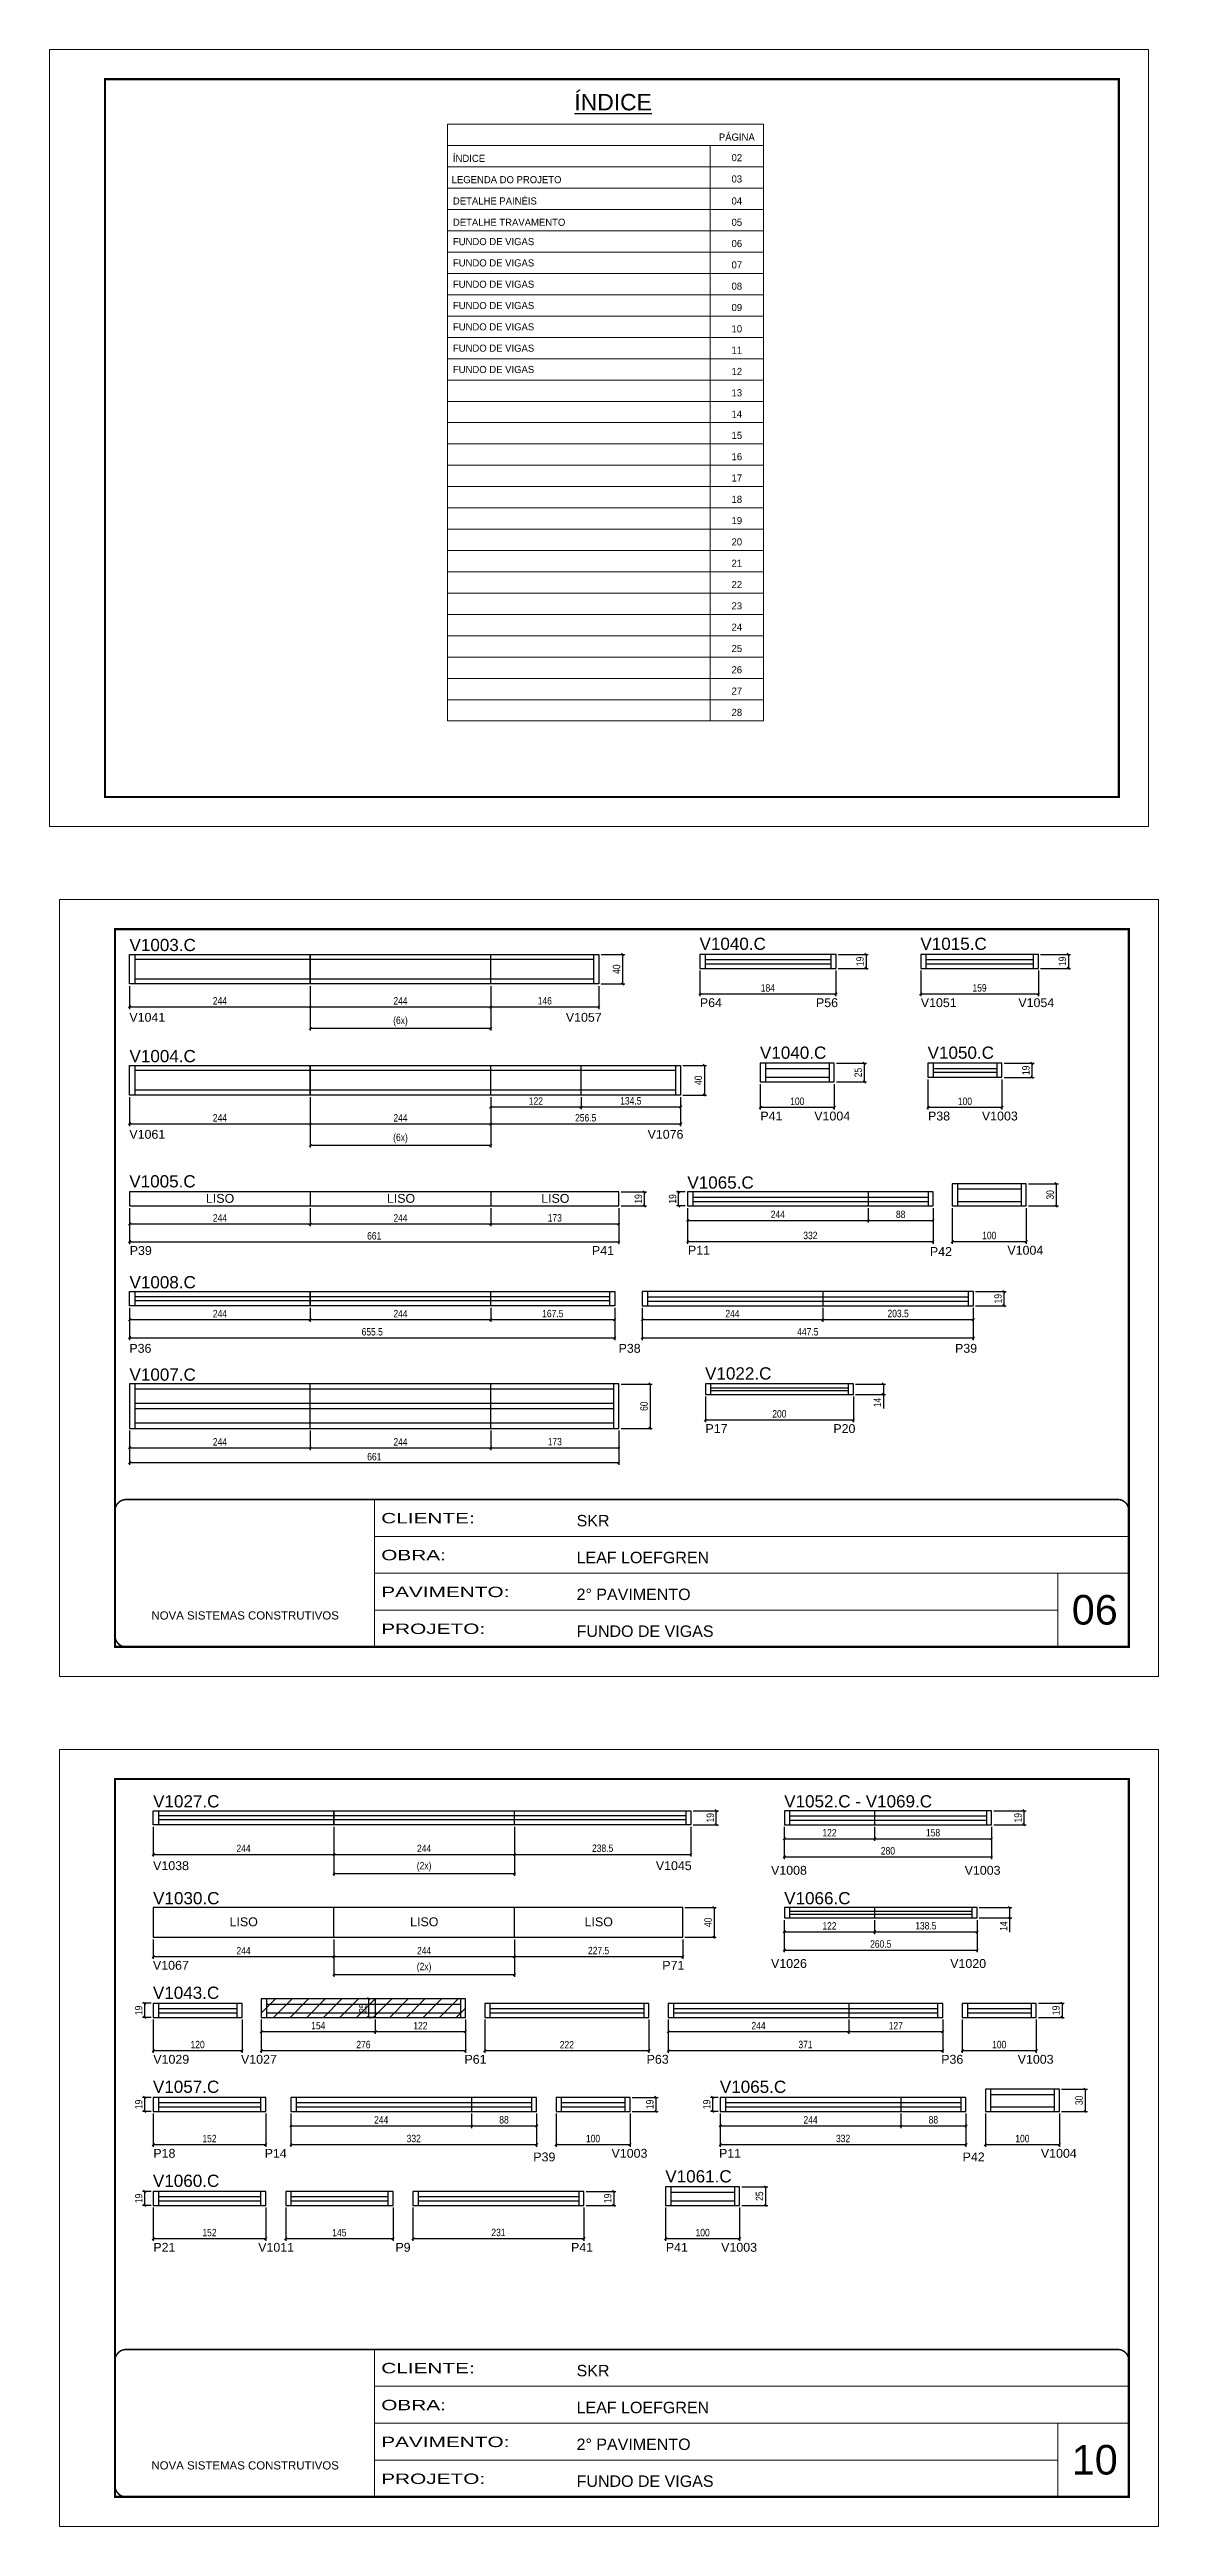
# Model space of a CAD drawing. Extents: x 1959 to 8212, y 239 to 4735.
# Drawn here: x 3544 to 5042, y 1388 to 4735 of the extents above; entities that cross this region are included whole.
import ezdxf
from ezdxf.enums import TextEntityAlignment as Align

# ---------------------------------------------------------------- set-up
doc = ezdxf.new("R2010")
doc.units = 0
doc.linetypes.add('CONTINUO', pattern=[0])
doc.linetypes.add('DASHED', pattern=[0.75, 0.5, -0.25])
for name, color, linetype in [('5', 5, 'Continuous'), ('COTA', 241, 'Continuous'), ('NOMENCLATURA', 7, 'Continuous'), ('Painéis', 200, 'Continuous'), ('SARR_2.2x7', 40, 'Continuous'), ('SARR_EDITAR', 141, 'Continuous')]:
    doc.layers.add(name, color=color, linetype=linetype)
for name, color, linetype, lineweight in [('CARIMBO', 255, 'Continuous', 9), ('Folhas', 255, 'Continuous', 9), ('REAPROVEITAMENTO', 251, 'Continuous', 9), ('SARRAFO DE PRESSAO', 251, 'DASHED', 9)]:
    doc.layers.add(name, color=color, linetype=linetype, lineweight=lineweight)
doc.styles.add('ARIAL', font='arial.ttf')
doc.styles.add('COTA TECNICA', font='techl___.ttf', dxfattribs={"height": 10})
doc.styles.add('COTA TECNICA-50', font='techl___.ttf', dxfattribs={"height": 10})
doc.styles.get("Standard").update_dxf_attribs({"font": 'arial.ttf'})
doc.styles.add('Tecnologia', font='')
doc.styles.get('Tecnologia').set_extended_font_data('Forgotten Futurist')
doc.dimstyles.new('COTA PAINEL-50', dxfattribs={"dimtxt": 10, "dimasz": 3, "dimexe": 3, "dimexo": 3, "dimgap": 3, "dimtad": 1, "dimdec": 1, "dimzin": 12, "dimdsep": 46, "dimtxsty": 'COTA TECNICA-50', "dimblk1": 'OBLIQUE', "dimblk2": 'OBLIQUE', "dimsah": 1, "dimcen": 0.9, "dimclrd": 4, "dimclre": 4, "dimclrt": 240, "dimadec": 1, "dimazin": 3, "dimtfac": 1, "dimtdec": 1, "dimtmove": 0, "dimatfit": 3, "dimfxl": 1, "dimtolj": 1, "dimtzin": 12, "dimarcsym": 0})
doc.dimstyles.new('PAINEL', dxfattribs={"dimtxt": 10, "dimasz": 3, "dimexe": 3, "dimexo": 3, "dimgap": 3, "dimtad": 1, "dimdec": 1, "dimzin": 12, "dimdsep": 46, "dimtxsty": 'COTA TECNICA', "dimblk1": 'OBLIQUE', "dimblk2": 'OBLIQUE', "dimsah": 1, "dimcen": 0.9, "dimclrd": 4, "dimclre": 4, "dimclrt": 240, "dimadec": 1, "dimazin": 3, "dimtfac": 1, "dimtdec": 1, "dimtmove": 0, "dimatfit": 3, "dimfxl": 1, "dimtolj": 1, "dimtzin": 12, "dimarcsym": 0})

msp = doc.modelspace()

# ---------------------------------------------------------------- texts
at = {"color": 0, "linetype": 'Continuous', "ltscale": 5, "style": 'ARIAL'}
msp.add_text('%%UÍNDICE', height=22.118, dxfattribs=at).set_placement((4305.35, 4653.07), align=Align.CENTER)
at = {"layer": '5', "linetype": 'Continuous'}
for s, rotation, p in [('P64', 0.00004, (4422.62, 3441.22)), ('P56', 359.99996, (4579.44, 3441.22)), ('V1051', 0.00004, (4721.12, 3441.22)), ('V1054', 359.99996, (4852.95, 3441.22)), ('V1041', 359.99996, (3651.64, 3421.44)), ('V1057', 359.99996, (4241.43, 3421.44)), ('P41', 0.00004, (4504.33, 3288.04)), ('V1004', 359.99996, (4577.15, 3288.04)), ('P38', 0.00004, (4730.87, 3288.04)), ('V1003', 359.99996, (4803.69, 3288.04)), ('V1061', 359.99996, (3651.64, 3263.32)), ('V1076', 359.99996, (4351.93, 3263.32)), ('LISO', 359.99996, (3755.14, 3176.75)), ('LISO', 359.99996, (3999.6, 3176.75)), ('LISO', 359.99996, (4208.1, 3176.75)), ('P39', 0.00004, (3652.1, 3106.27)), ('P41', 359.99996, (4276.7, 3106.27)), ('P11', 359.99996, (4406.51, 3106.66)), ('P42', 0.00004, (4733.43, 3104.95)), ('V1004', 359.99996, (4838.14, 3106.66)), ('P36', 359.99996, (3651.64, 2974.11)), ('P38', 359.99996, (4312.7, 2974.11)), ('P39', 359.99996, (4767.36, 2974.11)), ('P17', 0.00004, (4430.11, 2865.64)), ('P20', 359.99996, (4602.93, 2865.64)), ('V1038', 0.00004, (3683.72, 2275)), ('V1045', 0.00004, (4363.04, 2275)), ('V1008', 0.00004, (4518.74, 2268.75)), ('V1003', 0.00004, (4780.38, 2268.75)), ('LISO', 359.99996, (3787.06, 2199.15)), ('LISO', 359.99996, (4031.06, 2199.15)), ('LISO', 359.99996, (4266.81, 2199.15)), ('V1067', 0.00004, (3683.53, 2140.38)), ('P71', 0.00004, (4371.8, 2140.38)), ('V1026', 0.00004, (4518.74, 2142.85)), ('V1020', 0.00004, (4760.88, 2142.85)), ('V1029', 0.00004, (3684.02, 2013.35)), ('V1027', 359.99996, (3802.48, 2013.35)), ('P61', 359.99996, (4104.46, 2013.35)), ('P63', 359.99996, (4350.61, 2013.35)), ('P36', 359.99996, (4748.7, 2013.35)), ('V1003', 359.99996, (4852.07, 2013.35)), ('P18', 0.00004, (3684.02, 1886.32)), ('P14', 359.99996, (3834.48, 1886.32)), ('P39', 0.00004, (4197.47, 1881.4)), ('V1003', 359.99996, (4303.22, 1886.32)), ('P11', 359.99996, (4448.43, 1886.32)), ('P42', 0.00004, (4777.62, 1881.4)), ('V1004', 359.99996, (4883.37, 1886.32)), ('P21', 0.00004, (3684.02, 1759.28)), ('V1011', 359.99996, (3825.72, 1759.28)), ('P9', 359.99996, (4011.17, 1759.28)), ('P41', 359.99996, (4248.45, 1759.28)), ('P41', 359.99996, (4376.59, 1759.28)), ('V1003', 359.99996, (4451.33, 1759.28))]:
    msp.add_text(s, height=12, rotation=rotation, dxfattribs=at).set_placement(p)
at = {"layer": 'CARIMBO', "style": 'Tecnologia'}
for s, p in [('PÁGINA', (4472.53, 4612.18)), ('02', (4472.53, 4584.35)), ('03', (4472.53, 4555.55)), ('04', (4472.53, 4525.79)), ('05', (4472.53, 4496.99)), ('06', (4472.53, 4468.2)), ('07', (4472.53, 4439.4)), ('08', (4472.53, 4410.61)), ('09', (4472.53, 4381.81)), ('10', (4472.53, 4353.01)), ('11', (4472.53, 4324.22)), ('12', (4472.53, 4295.42)), ('13', (4472.53, 4266.62)), ('14', (4472.53, 4237.83)), ('15', (4472.53, 4209.03)), ('16', (4472.53, 4180.24)), ('17', (4472.53, 4151.44)), ('18', (4472.53, 4122.64)), ('19', (4472.53, 4093.85)), ('20', (4472.53, 4065.05)), ('21', (4472.53, 4036.25)), ('22', (4472.53, 4007.46)), ('23', (4472.53, 3978.66)), ('24', (4472.53, 3949.87)), ('25', (4472.53, 3921.07)), ('26', (4472.53, 3892.27)), ('27', (4472.53, 3863.48)), ('28', (4472.53, 3834.68))]:
    msp.add_text(s, height=9.599, dxfattribs=at).set_placement(p, align=Align.CENTER)
at = {"layer": 'CARIMBO'}
for s, height, style, p in [('ÍNDICE', 9.599, 'Tecnologia', (4088.86, 4583.38)), ('LEGENDA DO PROJETO', 9.5987, 'Tecnologia', (4087.15, 4554.59)), ('DETALHE PAINÉIS', 9.5987, 'Tecnologia', (4088.86, 4525.79)), ('DETALHE TRAVAMENTO', 9.5987, 'Tecnologia', (4088.86, 4496.99)), ('FUNDO DE VIGAS', 9.5987, 'Tecnologia', (4088.86, 4470.87)), ('FUNDO DE VIGAS', 9.5987, 'Tecnologia', (4088.86, 4442.08)), ('FUNDO DE VIGAS', 9.5987, 'Tecnologia', (4088.86, 4413.28)), ('FUNDO DE VIGAS', 9.5987, 'Tecnologia', (4088.86, 4384.49)), ('FUNDO DE VIGAS', 9.5987, 'Tecnologia', (4088.86, 4355.69)), ('FUNDO DE VIGAS', 9.5987, 'Tecnologia', (4088.86, 4326.89)), ('FUNDO DE VIGAS', 9.5987, 'Tecnologia', (4088.86, 4298.1)), ('06', 40, 'ARIAL', (4925.13, 2606.79)), ('10', 40, 'ARIAL', (4925.13, 1458.21))]:
    msp.add_text(s, height=height, dxfattribs=dict(at, style=style)).set_placement(p)
at = {"layer": 'NOMENCLATURA', "linetype": 'Continuous'}
for s, p in [('V1003.C', (3651.81, 3516.95)), ('V1040.C', (4422.07, 3518.57)), ('V1015.C', (4720.57, 3518.57)), ('V1004.C', (3651.81, 3366.79)), ('V1040.C', (4503.77, 3371.39)), ('V1050.C', (4730.31, 3371.39)), ('V1005.C', (3651.55, 3197.56)), ('V1065.C', (4405.66, 3195.94)), ('V1008.C', (3651.81, 3061.18)), ('V1007.C', (3651.81, 2936.37)), ('V1022.C', (4429.56, 2937.99)), ('V1027.C', (3683.74, 2359.74)), ('V1052.C - V1069.C', (4536.51, 2359.74)), ('V1030.C', (3683.74, 2228.84)), ('V1066.C', (4536.51, 2228.84)), ('V1043.C', (3683.47, 2101.04)), ('V1057.C', (3683.47, 1974.01)), ('V1065.C', (4449.58, 1974.01)), ('V1060.C', (3683.47, 1846.97)), ('V1061.C', (4375.86, 1852.97))]:
    msp.add_text(s, height=16.5, dxfattribs=at).set_placement(p)

# ---------------------------------------------------------------- blocks, each defined once
blk = doc.blocks.new('9999999999')
at = {"color": 30, "linetype": 'CONTINUO'}
for p, q in [((98564.6, 34230.2), (98564.6, 34429.4)), ((98564.6, 34379.6), (99584, 34379.6)), ((98564.6, 34329.8), (99488, 34329.8)), ((99584, 34329.8), (99488, 34329.8)), ((99488, 34329.8), (99488, 34230.2)), ((98564.6, 34280), (99488, 34280))]:
    blk.add_line(p, q, dxfattribs=at)
at = {"color": 30, "linetype": 'CONTINUO', "const_width": 2}
blk.add_lwpolyline([(99584, 34230.2), (99584, 34414.4, 0.414214), (99569, 34429.4), (98229, 34429.4, 0.414214), (98214, 34414.4), (98214, 34245.2, 0.414214), (98229, 34230.2), (99584, 34230.2)], format="xyb", dxfattribs=at)
at = {"layer": 'Folhas'}
blk.add_lwpolyline([(98139, 34190.2), (99624, 34190.2), (99624, 35240.2), (98139, 35240.2)], close=True, dxfattribs=at)
at = {"layer": 'Folhas', "color": 30, "const_width": 3}
blk.add_lwpolyline([(98214, 34230.2), (99584, 34230.2), (99584, 35200.2), (98214, 35200.2)], close=True, dxfattribs=at)
at = {"color": 7, "linetype": 'Continuous', "ltscale": 5, "style": 'ARIAL'}
for s, height, p in [('SKR', 15.48, (98837.7, 34393.1)), ('LEAF LOEFGREN', 15.483, (98837.7, 34343.3)), ('2° PAVIMENTO', 15.483, (98837.7, 34293.5)), ('NOVA SISTEMAS CONSTRUTIVOS', 11.059, (98263.2, 34267.2)), ('FUNDO DE VIGAS', 15.483, (98837.7, 34243.7))]:
    blk.add_text(s, height=height, dxfattribs=at).set_placement(p)
at = {"layer": 'Folhas', "color": 7, "style": 'Tecnologia', "width": 1.5}
for s, p in [('CLIENTE:', (98573.7, 34397.2)), ('OBRA:', (98573.7, 34347.3)), ('PAVIMENTO:', (98573.7, 34297.5)), ('PROJETO:', (98573.7, 34247.7))]:
    blk.add_text(s, height=14, dxfattribs=at).set_placement(p)
blk = doc.blocks.new('_Oblique')
at = {"color": 0, "linetype": 'ByBlock', "lineweight": -2}
blk.add_line((-0.5, -0.5), (0.5, 0.5), dxfattribs=at)
blk = doc.blocks.new('*D11')
at = {"layer": 'COTA', "color": 4, "linetype": 'ByBlock', "lineweight": -2, "transparency": 16777216}
for p, q in [((3652, 3469.5), (3652, 3438.6)), ((3896, 3469.5), (3896, 3438.6)), ((3652, 3441.6), (3896, 3441.6))]:
    blk.add_line(p, q, dxfattribs=at)
at = {"layer": 'Defpoints', "color": 0, "linetype": 'ByBlock', "transparency": 16777216}
for p in [(3652, 3472.5), (3896, 3472.5), (3896, 3441.6)]:
    blk.add_point(p, dxfattribs=at)
at = {"layer": 'COTA', "color": 4, "linetype": 'ByBlock', "lineweight": -2, "transparency": 16777216, "xscale": 3, "yscale": 3, "zscale": 3, "rotation": 180}
blk.add_blockref('_Oblique', (3652, 3441.6), dxfattribs=at)
at = {"layer": 'COTA', "color": 4, "linetype": 'ByBlock', "lineweight": -2, "transparency": 16777216, "xscale": 3, "yscale": 3, "zscale": 3}
blk.add_blockref('_Oblique', (3896, 3441.6), dxfattribs=at)
at = {"layer": 'COTA', "color": 240, "linetype": 'ByBlock', "transparency": 16777216, "insert": (3774, 3449.7), "char_height": 10, "attachment_point": 5, "style": 'COTA TECNICA-50'}
blk.add_mtext('\\A1;244', dxfattribs=at)
blk = doc.blocks.new('*D12')
at = {"layer": 'COTA', "color": 4, "linetype": 'ByBlock', "lineweight": -2, "transparency": 16777216}
for p, q in [((3896, 3469.5), (3896, 3438.6)), ((4140, 3469.5), (4140, 3438.6)), ((3896, 3441.6), (4140, 3441.6))]:
    blk.add_line(p, q, dxfattribs=at)
at = {"layer": 'Defpoints', "color": 0, "linetype": 'ByBlock', "transparency": 16777216}
for p in [(3896, 3472.5), (4140, 3472.5), (4140, 3441.6)]:
    blk.add_point(p, dxfattribs=at)
at = {"layer": 'COTA', "color": 4, "linetype": 'ByBlock', "lineweight": -2, "transparency": 16777216, "xscale": 3, "yscale": 3, "zscale": 3, "rotation": 180}
blk.add_blockref('_Oblique', (3896, 3441.6), dxfattribs=at)
at = {"layer": 'COTA', "color": 4, "linetype": 'ByBlock', "lineweight": -2, "transparency": 16777216, "xscale": 3, "yscale": 3, "zscale": 3}
blk.add_blockref('_Oblique', (4140, 3441.6), dxfattribs=at)
at = {"layer": 'COTA', "color": 240, "linetype": 'ByBlock', "transparency": 16777216, "insert": (4018, 3449.7), "char_height": 10, "attachment_point": 5, "style": 'COTA TECNICA-50'}
blk.add_mtext('\\A1;244', dxfattribs=at)
blk = doc.blocks.new('*D13')
at = {"layer": 'COTA', "color": 4, "lineweight": -2, "transparency": 16777216}
for p, q in [((4140, 3469.5), (4140, 3438.6)), ((4286, 3469.5), (4286, 3438.6)), ((4140, 3441.6), (4286, 3441.6))]:
    blk.add_line(p, q, dxfattribs=at)
at = {"layer": 'Defpoints', "color": 0, "transparency": 16777216}
for p in [(4140, 3472.5), (4286, 3472.5), (4286, 3441.6)]:
    blk.add_point(p, dxfattribs=at)
at = {"layer": 'COTA', "color": 4, "lineweight": -2, "transparency": 16777216, "xscale": 3, "yscale": 3, "zscale": 3, "rotation": 180}
blk.add_blockref('_Oblique', (4140, 3441.6), dxfattribs=at)
at = {"layer": 'COTA', "color": 4, "lineweight": -2, "transparency": 16777216, "xscale": 3, "yscale": 3, "zscale": 3}
blk.add_blockref('_Oblique', (4286, 3441.6), dxfattribs=at)
at = {"layer": 'COTA', "color": 240, "transparency": 16777216, "insert": (4213, 3449.7), "char_height": 10, "attachment_point": 5, "style": 'COTA TECNICA'}
blk.add_mtext('\\A1;146', dxfattribs=at)
blk = doc.blocks.new('*D14')
at = {"layer": 'COTA', "color": 4, "lineweight": -2, "transparency": 16777216}
for p, q in [((4289, 3512.5), (4321.1, 3512.5)), ((4318.1, 3512.5), (4318.1, 3472.5)), ((4289, 3472.5), (4321.1, 3472.5))]:
    blk.add_line(p, q, dxfattribs=at)
at = {"layer": 'Defpoints', "color": 0, "transparency": 16777216}
for p in [(4286, 3512.5), (4286, 3472.5), (4318.1, 3472.5)]:
    blk.add_point(p, dxfattribs=at)
at = {"layer": 'COTA', "color": 4, "lineweight": -2, "transparency": 16777216, "xscale": 3, "yscale": 3, "zscale": 3}
for p, rotation in [((4318.1, 3512.5), 90), ((4318.1, 3472.5), 270)]:
    blk.add_blockref('_Oblique', p, dxfattribs=dict(at, rotation=rotation))
at = {"layer": 'COTA', "color": 240, "transparency": 16777216, "insert": (4310, 3492.5), "char_height": 10, "attachment_point": 5, "rotation": 90, "style": 'COTA TECNICA'}
blk.add_mtext('\\A1;40', dxfattribs=at)
blk = doc.blocks.new('*D15')
at = {"layer": 'COTA', "color": 4, "lineweight": -2, "transparency": 16777216}
for p, q in [((3896, 3469.5), (3896, 3409.6)), ((4140, 3469.5), (4140, 3409.6)), ((3896, 3412.6), (4140, 3412.6))]:
    blk.add_line(p, q, dxfattribs=at)
at = {"layer": 'Defpoints', "color": 0, "transparency": 16777216}
for p in [(3896, 3472.5), (4140, 3472.5), (4140, 3412.6)]:
    blk.add_point(p, dxfattribs=at)
at = {"layer": 'COTA', "color": 4, "lineweight": -2, "transparency": 16777216, "xscale": 3, "yscale": 3, "zscale": 3, "rotation": 180}
blk.add_blockref('_Oblique', (3896, 3412.6), dxfattribs=at)
at = {"layer": 'COTA', "color": 4, "lineweight": -2, "transparency": 16777216, "xscale": 3, "yscale": 3, "zscale": 3}
blk.add_blockref('_Oblique', (4140, 3412.6), dxfattribs=at)
at = {"layer": 'COTA', "color": 240, "transparency": 16777216, "insert": (4018, 3421.9), "char_height": 10, "attachment_point": 5, "style": 'COTA TECNICA'}
blk.add_mtext('\\A1;(6x)', dxfattribs=at)
blk = doc.blocks.new('*D16')
at = {"layer": 'COTA', "color": 4, "linetype": 'ByBlock', "lineweight": -2, "transparency": 16777216}
for p, q in [((3652, 3319.4), (3652, 3280.5)), ((3896, 3319.4), (3896, 3280.5)), ((3652, 3283.5), (3896, 3283.5))]:
    blk.add_line(p, q, dxfattribs=at)
at = {"layer": 'Defpoints', "color": 0, "linetype": 'ByBlock', "transparency": 16777216}
for p in [(3652, 3322.4), (3896, 3322.4), (3896, 3283.5)]:
    blk.add_point(p, dxfattribs=at)
at = {"layer": 'COTA', "color": 4, "linetype": 'ByBlock', "lineweight": -2, "transparency": 16777216, "xscale": 3, "yscale": 3, "zscale": 3, "rotation": 180}
blk.add_blockref('_Oblique', (3652, 3283.5), dxfattribs=at)
at = {"layer": 'COTA', "color": 4, "linetype": 'ByBlock', "lineweight": -2, "transparency": 16777216, "xscale": 3, "yscale": 3, "zscale": 3}
blk.add_blockref('_Oblique', (3896, 3283.5), dxfattribs=at)
at = {"layer": 'COTA', "color": 240, "linetype": 'ByBlock', "transparency": 16777216, "insert": (3774, 3291.6), "char_height": 10, "attachment_point": 5, "style": 'COTA TECNICA-50'}
blk.add_mtext('\\A1;244', dxfattribs=at)
blk = doc.blocks.new('*D17')
at = {"layer": 'COTA', "color": 4, "linetype": 'ByBlock', "lineweight": -2, "transparency": 16777216}
for p, q in [((3896, 3319.4), (3896, 3280.5)), ((4140, 3319.4), (4140, 3280.5)), ((3896, 3283.5), (4140, 3283.5))]:
    blk.add_line(p, q, dxfattribs=at)
at = {"layer": 'Defpoints', "color": 0, "linetype": 'ByBlock', "transparency": 16777216}
for p in [(3896, 3322.4), (4140, 3322.4), (4140, 3283.5)]:
    blk.add_point(p, dxfattribs=at)
at = {"layer": 'COTA', "color": 4, "linetype": 'ByBlock', "lineweight": -2, "transparency": 16777216, "xscale": 3, "yscale": 3, "zscale": 3, "rotation": 180}
blk.add_blockref('_Oblique', (3896, 3283.5), dxfattribs=at)
at = {"layer": 'COTA', "color": 4, "linetype": 'ByBlock', "lineweight": -2, "transparency": 16777216, "xscale": 3, "yscale": 3, "zscale": 3}
blk.add_blockref('_Oblique', (4140, 3283.5), dxfattribs=at)
at = {"layer": 'COTA', "color": 240, "linetype": 'ByBlock', "transparency": 16777216, "insert": (4018, 3291.6), "char_height": 10, "attachment_point": 5, "style": 'COTA TECNICA-50'}
blk.add_mtext('\\A1;244', dxfattribs=at)
blk = doc.blocks.new('*D18')
at = {"layer": 'COTA', "color": 4, "lineweight": -2, "transparency": 16777216}
for p, q in [((4140, 3319.4), (4140, 3280.5)), ((4396.5, 3319.4), (4396.5, 3280.5)), ((4140, 3283.5), (4396.5, 3283.5))]:
    blk.add_line(p, q, dxfattribs=at)
at = {"layer": 'Defpoints', "color": 0, "transparency": 16777216}
for p in [(4140, 3322.4), (4396.5, 3322.4), (4396.5, 3283.5)]:
    blk.add_point(p, dxfattribs=at)
at = {"layer": 'COTA', "color": 4, "lineweight": -2, "transparency": 16777216, "xscale": 3, "yscale": 3, "zscale": 3, "rotation": 180}
blk.add_blockref('_Oblique', (4140, 3283.5), dxfattribs=at)
at = {"layer": 'COTA', "color": 4, "lineweight": -2, "transparency": 16777216, "xscale": 3, "yscale": 3, "zscale": 3}
blk.add_blockref('_Oblique', (4396.5, 3283.5), dxfattribs=at)
at = {"layer": 'COTA', "color": 240, "transparency": 16777216, "insert": (4268.3, 3291.6), "char_height": 10, "attachment_point": 5, "style": 'COTA TECNICA'}
blk.add_mtext('\\A1;256.5', dxfattribs=at)
blk = doc.blocks.new('*D19')
at = {"layer": 'COTA', "color": 4, "lineweight": -2, "transparency": 16777216}
for p, q in [((4399.5, 3362.4), (4431.6, 3362.4)), ((4428.6, 3362.4), (4428.6, 3322.4)), ((4399.5, 3322.4), (4431.6, 3322.4))]:
    blk.add_line(p, q, dxfattribs=at)
at = {"layer": 'Defpoints', "color": 0, "transparency": 16777216}
for p in [(4396.5, 3362.4), (4396.5, 3322.4), (4428.6, 3322.4)]:
    blk.add_point(p, dxfattribs=at)
at = {"layer": 'COTA', "color": 4, "lineweight": -2, "transparency": 16777216, "xscale": 3, "yscale": 3, "zscale": 3}
for p, rotation in [((4428.6, 3362.4), 90), ((4428.6, 3322.4), 270)]:
    blk.add_blockref('_Oblique', p, dxfattribs=dict(at, rotation=rotation))
at = {"layer": 'COTA', "color": 240, "transparency": 16777216, "insert": (4420.5, 3342.4), "char_height": 10, "attachment_point": 5, "rotation": 90, "style": 'COTA TECNICA'}
blk.add_mtext('\\A1;40', dxfattribs=at)
blk = doc.blocks.new('*D20')
at = {"layer": 'COTA', "color": 4, "lineweight": -2, "transparency": 16777216}
for p, q in [((3896, 3319.4), (3896, 3251.5)), ((4140, 3319.4), (4140, 3251.5)), ((3896, 3254.5), (4140, 3254.5))]:
    blk.add_line(p, q, dxfattribs=at)
at = {"layer": 'Defpoints', "color": 0, "transparency": 16777216}
for p in [(3896, 3322.4), (4140, 3322.4), (4140, 3254.5)]:
    blk.add_point(p, dxfattribs=at)
at = {"layer": 'COTA', "color": 4, "lineweight": -2, "transparency": 16777216, "xscale": 3, "yscale": 3, "zscale": 3, "rotation": 180}
blk.add_blockref('_Oblique', (3896, 3254.5), dxfattribs=at)
at = {"layer": 'COTA', "color": 4, "lineweight": -2, "transparency": 16777216, "xscale": 3, "yscale": 3, "zscale": 3}
blk.add_blockref('_Oblique', (4140, 3254.5), dxfattribs=at)
at = {"layer": 'COTA', "color": 240, "transparency": 16777216, "insert": (4018, 3263.7), "char_height": 10, "attachment_point": 5, "style": 'COTA TECNICA'}
blk.add_mtext('\\A1;(6x)', dxfattribs=at)
blk = doc.blocks.new('*D21')
at = {"layer": 'COTA', "color": 4, "lineweight": -2, "transparency": 16777216}
for p, q in [((4140, 3319.4), (4140, 3303.3)), ((4262, 3319.4), (4262, 3303.3)), ((4140, 3306.3), (4262, 3306.3))]:
    blk.add_line(p, q, dxfattribs=at)
at = {"layer": 'Defpoints', "color": 0, "transparency": 16777216}
for p in [(4140, 3322.4), (4262, 3322.4), (4262, 3306.3)]:
    blk.add_point(p, dxfattribs=at)
at = {"layer": 'COTA', "color": 4, "lineweight": -2, "transparency": 16777216, "xscale": 3, "yscale": 3, "zscale": 3, "rotation": 180}
blk.add_blockref('_Oblique', (4140, 3306.3), dxfattribs=at)
at = {"layer": 'COTA', "color": 4, "lineweight": -2, "transparency": 16777216, "xscale": 3, "yscale": 3, "zscale": 3}
blk.add_blockref('_Oblique', (4262, 3306.3), dxfattribs=at)
at = {"layer": 'COTA', "color": 240, "transparency": 16777216, "insert": (4201, 3314.3), "char_height": 10, "attachment_point": 5, "style": 'COTA TECNICA'}
blk.add_mtext('\\A1;122', dxfattribs=at)
blk = doc.blocks.new('*D22')
at = {"layer": 'COTA', "color": 4, "lineweight": -2, "transparency": 16777216}
for p, q in [((4262, 3319.4), (4262, 3303.3)), ((4396.5, 3319.4), (4396.5, 3303.3)), ((4262, 3306.3), (4396.5, 3306.3))]:
    blk.add_line(p, q, dxfattribs=at)
at = {"layer": 'Defpoints', "color": 0, "transparency": 16777216}
for p in [(4262, 3322.4), (4396.5, 3322.4), (4396.5, 3306.3)]:
    blk.add_point(p, dxfattribs=at)
at = {"layer": 'COTA', "color": 4, "lineweight": -2, "transparency": 16777216, "xscale": 3, "yscale": 3, "zscale": 3, "rotation": 180}
blk.add_blockref('_Oblique', (4262, 3306.3), dxfattribs=at)
at = {"layer": 'COTA', "color": 4, "lineweight": -2, "transparency": 16777216, "xscale": 3, "yscale": 3, "zscale": 3}
blk.add_blockref('_Oblique', (4396.5, 3306.3), dxfattribs=at)
at = {"layer": 'COTA', "color": 240, "transparency": 16777216, "insert": (4329.3, 3314.5), "char_height": 10, "attachment_point": 5, "style": 'COTA TECNICA'}
blk.add_mtext('\\A1;134.5', dxfattribs=at)
blk = doc.blocks.new('*D23')
at = {"layer": 'COTA', "color": 4, "linetype": 'ByBlock', "lineweight": -2, "transparency": 16777216}
for p, q in [((3652, 3169.5), (3652, 3121)), ((4313, 3169.5), (4313, 3121)), ((3652, 3124), (4313, 3124))]:
    blk.add_line(p, q, dxfattribs=at)
at = {"layer": 'Defpoints', "color": 0, "linetype": 'ByBlock', "transparency": 16777216}
for p in [(3652, 3172.5), (4313, 3172.5), (4313, 3124)]:
    blk.add_point(p, dxfattribs=at)
at = {"layer": 'COTA', "color": 4, "linetype": 'ByBlock', "lineweight": -2, "transparency": 16777216, "xscale": 3, "yscale": 3, "zscale": 3, "rotation": 180}
blk.add_blockref('_Oblique', (3652, 3124), dxfattribs=at)
at = {"layer": 'COTA', "color": 4, "linetype": 'ByBlock', "lineweight": -2, "transparency": 16777216, "xscale": 3, "yscale": 3, "zscale": 3}
blk.add_blockref('_Oblique', (4313, 3124), dxfattribs=at)
at = {"layer": 'COTA', "color": 240, "linetype": 'ByBlock', "transparency": 16777216, "insert": (3982.5, 3132.1), "char_height": 10, "attachment_point": 5, "style": 'COTA TECNICA-50'}
blk.add_mtext('\\A1;661', dxfattribs=at)
blk = doc.blocks.new('*D24')
at = {"layer": 'COTA', "color": 4, "lineweight": -2, "transparency": 16777216}
for p, q in [((4316, 3191.5), (4350.5, 3191.5)), ((4347.5, 3191.5), (4347.5, 3172.5)), ((4316, 3172.5), (4350.5, 3172.5))]:
    blk.add_line(p, q, dxfattribs=at)
at = {"layer": 'Defpoints', "color": 0, "transparency": 16777216}
for p in [(4313, 3191.5), (4313, 3172.5), (4347.5, 3172.5)]:
    blk.add_point(p, dxfattribs=at)
at = {"layer": 'COTA', "color": 4, "lineweight": -2, "transparency": 16777216, "xscale": 3, "yscale": 3, "zscale": 3}
for p, rotation in [((4347.5, 3191.5), 90), ((4347.5, 3172.5), 270)]:
    blk.add_blockref('_Oblique', p, dxfattribs=dict(at, rotation=rotation))
at = {"layer": 'COTA', "color": 240, "transparency": 16777216, "insert": (4339.4, 3182), "char_height": 10, "attachment_point": 5, "rotation": 90, "style": 'COTA TECNICA'}
blk.add_mtext('\\A1;19', dxfattribs=at)
blk = doc.blocks.new('*D25')
at = {"layer": 'COTA', "color": 4, "lineweight": -2, "transparency": 16777216}
for p, q in [((3652, 3169.5), (3652, 3145.2)), ((3652, 3148.2), (3896, 3148.2)), ((3896, 3169.5), (3896, 3145.2))]:
    blk.add_line(p, q, dxfattribs=at)
at = {"layer": 'Defpoints', "color": 0, "transparency": 16777216}
for p in [(3652, 3172.5), (3896, 3172.5), (3896, 3148.2)]:
    blk.add_point(p, dxfattribs=at)
at = {"layer": 'COTA', "color": 4, "lineweight": -2, "transparency": 16777216, "xscale": 3, "yscale": 3, "zscale": 3, "rotation": 180}
blk.add_blockref('_Oblique', (3652, 3148.2), dxfattribs=at)
at = {"layer": 'COTA', "color": 4, "lineweight": -2, "transparency": 16777216, "xscale": 3, "yscale": 3, "zscale": 3}
blk.add_blockref('_Oblique', (3896, 3148.2), dxfattribs=at)
at = {"layer": 'COTA', "color": 240, "transparency": 16777216, "insert": (3774, 3156.3), "char_height": 10, "attachment_point": 5, "style": 'COTA TECNICA'}
blk.add_mtext('\\A1;244', dxfattribs=at)
blk = doc.blocks.new('*D26')
at = {"layer": 'COTA', "color": 4, "lineweight": -2, "transparency": 16777216}
for p, q in [((3896, 3169.5), (3896, 3145.2)), ((3896, 3148.2), (4140, 3148.2)), ((4140, 3169.5), (4140, 3145.2))]:
    blk.add_line(p, q, dxfattribs=at)
at = {"layer": 'Defpoints', "color": 0, "transparency": 16777216}
for p in [(3896, 3172.5), (4140, 3172.5), (4140, 3148.2)]:
    blk.add_point(p, dxfattribs=at)
at = {"layer": 'COTA', "color": 4, "lineweight": -2, "transparency": 16777216, "xscale": 3, "yscale": 3, "zscale": 3, "rotation": 180}
blk.add_blockref('_Oblique', (3896, 3148.2), dxfattribs=at)
at = {"layer": 'COTA', "color": 4, "lineweight": -2, "transparency": 16777216, "xscale": 3, "yscale": 3, "zscale": 3}
blk.add_blockref('_Oblique', (4140, 3148.2), dxfattribs=at)
at = {"layer": 'COTA', "color": 240, "transparency": 16777216, "insert": (4018, 3156.3), "char_height": 10, "attachment_point": 5, "style": 'COTA TECNICA'}
blk.add_mtext('\\A1;244', dxfattribs=at)
blk = doc.blocks.new('*D27')
at = {"layer": 'COTA', "color": 4, "lineweight": -2, "transparency": 16777216}
for p, q in [((4140, 3169.5), (4140, 3145.2)), ((4140, 3148.2), (4313, 3148.2)), ((4313, 3169.5), (4313, 3145.2))]:
    blk.add_line(p, q, dxfattribs=at)
at = {"layer": 'Defpoints', "color": 0, "transparency": 16777216}
for p in [(4140, 3172.5), (4313, 3172.5), (4313, 3148.2)]:
    blk.add_point(p, dxfattribs=at)
at = {"layer": 'COTA', "color": 4, "lineweight": -2, "transparency": 16777216, "xscale": 3, "yscale": 3, "zscale": 3, "rotation": 180}
blk.add_blockref('_Oblique', (4140, 3148.2), dxfattribs=at)
at = {"layer": 'COTA', "color": 4, "lineweight": -2, "transparency": 16777216, "xscale": 3, "yscale": 3, "zscale": 3}
blk.add_blockref('_Oblique', (4313, 3148.2), dxfattribs=at)
at = {"layer": 'COTA', "color": 240, "transparency": 16777216, "insert": (4226.5, 3156.4), "char_height": 10, "attachment_point": 5, "style": 'COTA TECNICA'}
blk.add_mtext('\\A1;173', dxfattribs=at)
blk = doc.blocks.new('*D28')
at = {"layer": 'COTA', "color": 4, "linetype": 'ByBlock', "lineweight": -2, "transparency": 16777216}
for p, q in [((3652, 3034.7), (3652, 3015.9)), ((3652, 3018.9), (3896, 3018.9)), ((3896, 3034.7), (3896, 3015.9))]:
    blk.add_line(p, q, dxfattribs=at)
at = {"layer": 'Defpoints', "color": 0, "linetype": 'ByBlock', "transparency": 16777216}
for p in [(3652, 3037.7), (3896, 3037.7), (3896, 3018.9)]:
    blk.add_point(p, dxfattribs=at)
at = {"layer": 'COTA', "color": 4, "linetype": 'ByBlock', "lineweight": -2, "transparency": 16777216, "xscale": 3, "yscale": 3, "zscale": 3, "rotation": 180}
blk.add_blockref('_Oblique', (3652, 3018.9), dxfattribs=at)
at = {"layer": 'COTA', "color": 4, "linetype": 'ByBlock', "lineweight": -2, "transparency": 16777216, "xscale": 3, "yscale": 3, "zscale": 3}
blk.add_blockref('_Oblique', (3896, 3018.9), dxfattribs=at)
at = {"layer": 'COTA', "color": 240, "linetype": 'ByBlock', "transparency": 16777216, "insert": (3774, 3027), "char_height": 10, "attachment_point": 5, "style": 'COTA TECNICA-50'}
blk.add_mtext('\\A1;244', dxfattribs=at)
blk = doc.blocks.new('*D29')
at = {"layer": 'COTA', "color": 4, "linetype": 'ByBlock', "lineweight": -2, "transparency": 16777216}
for p, q in [((3896, 3034.7), (3896, 3015.9)), ((3896, 3018.9), (4140, 3018.9)), ((4140, 3034.7), (4140, 3015.9))]:
    blk.add_line(p, q, dxfattribs=at)
at = {"layer": 'Defpoints', "color": 0, "linetype": 'ByBlock', "transparency": 16777216}
for p in [(3896, 3037.7), (4140, 3037.7), (4140, 3018.9)]:
    blk.add_point(p, dxfattribs=at)
at = {"layer": 'COTA', "color": 4, "linetype": 'ByBlock', "lineweight": -2, "transparency": 16777216, "xscale": 3, "yscale": 3, "zscale": 3, "rotation": 180}
blk.add_blockref('_Oblique', (3896, 3018.9), dxfattribs=at)
at = {"layer": 'COTA', "color": 4, "linetype": 'ByBlock', "lineweight": -2, "transparency": 16777216, "xscale": 3, "yscale": 3, "zscale": 3}
blk.add_blockref('_Oblique', (4140, 3018.9), dxfattribs=at)
at = {"layer": 'COTA', "color": 240, "linetype": 'ByBlock', "transparency": 16777216, "insert": (4018, 3027), "char_height": 10, "attachment_point": 5, "style": 'COTA TECNICA-50'}
blk.add_mtext('\\A1;244', dxfattribs=at)
blk = doc.blocks.new('*D30')
at = {"layer": 'COTA', "color": 4, "lineweight": -2, "transparency": 16777216}
for p, q in [((3652, 3034.7), (3652, 2991.3)), ((4307.5, 3034.7), (4307.5, 2991.3)), ((3652, 2994.3), (4307.5, 2994.3))]:
    blk.add_line(p, q, dxfattribs=at)
at = {"layer": 'Defpoints', "color": 0, "transparency": 16777216}
for p in [(3652, 3037.7), (4307.5, 3037.7), (4307.5, 2994.3)]:
    blk.add_point(p, dxfattribs=at)
at = {"layer": 'COTA', "color": 4, "lineweight": -2, "transparency": 16777216, "xscale": 3, "yscale": 3, "zscale": 3, "rotation": 180}
blk.add_blockref('_Oblique', (3652, 2994.3), dxfattribs=at)
at = {"layer": 'COTA', "color": 4, "lineweight": -2, "transparency": 16777216, "xscale": 3, "yscale": 3, "zscale": 3}
blk.add_blockref('_Oblique', (4307.5, 2994.3), dxfattribs=at)
at = {"layer": 'COTA', "color": 240, "transparency": 16777216, "insert": (3979.8, 3002.4), "char_height": 10, "attachment_point": 5, "style": 'COTA TECNICA'}
blk.add_mtext('\\A1;655.5', dxfattribs=at)
blk = doc.blocks.new('*D31')
at = {"layer": 'COTA', "color": 4, "lineweight": -2, "transparency": 16777216}
for p, q in [((4140, 3034.7), (4140, 3015.9)), ((4140, 3018.9), (4307.5, 3018.9)), ((4307.5, 3034.7), (4307.5, 3015.9))]:
    blk.add_line(p, q, dxfattribs=at)
at = {"layer": 'Defpoints', "color": 0, "transparency": 16777216}
for p in [(4140, 3037.7), (4307.5, 3037.7), (4307.5, 3018.9)]:
    blk.add_point(p, dxfattribs=at)
at = {"layer": 'COTA', "color": 4, "lineweight": -2, "transparency": 16777216, "xscale": 3, "yscale": 3, "zscale": 3, "rotation": 180}
blk.add_blockref('_Oblique', (4140, 3018.9), dxfattribs=at)
at = {"layer": 'COTA', "color": 4, "lineweight": -2, "transparency": 16777216, "xscale": 3, "yscale": 3, "zscale": 3}
blk.add_blockref('_Oblique', (4307.5, 3018.9), dxfattribs=at)
at = {"layer": 'COTA', "color": 240, "transparency": 16777216, "insert": (4223.8, 3027), "char_height": 10, "attachment_point": 5, "style": 'COTA TECNICA'}
blk.add_mtext('\\A1;167.5', dxfattribs=at)
blk = doc.blocks.new('*D33')
at = {"layer": 'COTA', "color": 4, "lineweight": -2, "transparency": 16777216}
for p, q in [((3652, 2868.9), (3652, 2842.7)), ((3652, 2845.7), (3896, 2845.7)), ((3896, 2868.9), (3896, 2842.7))]:
    blk.add_line(p, q, dxfattribs=at)
at = {"layer": 'Defpoints', "color": 0, "transparency": 16777216}
for p in [(3652, 2871.9), (3896, 2871.9), (3896, 2845.7)]:
    blk.add_point(p, dxfattribs=at)
at = {"layer": 'COTA', "color": 4, "lineweight": -2, "transparency": 16777216, "xscale": 3, "yscale": 3, "zscale": 3, "rotation": 180}
blk.add_blockref('_Oblique', (3652, 2845.7), dxfattribs=at)
at = {"layer": 'COTA', "color": 4, "lineweight": -2, "transparency": 16777216, "xscale": 3, "yscale": 3, "zscale": 3}
blk.add_blockref('_Oblique', (3896, 2845.7), dxfattribs=at)
at = {"layer": 'COTA', "color": 240, "transparency": 16777216, "insert": (3774, 2853.7), "char_height": 10, "attachment_point": 5, "style": 'COTA TECNICA'}
blk.add_mtext('\\A1;244', dxfattribs=at)
blk = doc.blocks.new('*D34')
at = {"layer": 'COTA', "color": 4, "lineweight": -2, "transparency": 16777216}
for p, q in [((3896, 2868.9), (3896, 2842.7)), ((3896, 2845.7), (4140, 2845.7)), ((4140, 2868.9), (4140, 2842.7))]:
    blk.add_line(p, q, dxfattribs=at)
at = {"layer": 'Defpoints', "color": 0, "transparency": 16777216}
for p in [(3896, 2871.9), (4140, 2871.9), (4140, 2845.7)]:
    blk.add_point(p, dxfattribs=at)
at = {"layer": 'COTA', "color": 4, "lineweight": -2, "transparency": 16777216, "xscale": 3, "yscale": 3, "zscale": 3, "rotation": 180}
blk.add_blockref('_Oblique', (3896, 2845.7), dxfattribs=at)
at = {"layer": 'COTA', "color": 4, "lineweight": -2, "transparency": 16777216, "xscale": 3, "yscale": 3, "zscale": 3}
blk.add_blockref('_Oblique', (4140, 2845.7), dxfattribs=at)
at = {"layer": 'COTA', "color": 240, "transparency": 16777216, "insert": (4018, 2853.7), "char_height": 10, "attachment_point": 5, "style": 'COTA TECNICA'}
blk.add_mtext('\\A1;244', dxfattribs=at)
blk = doc.blocks.new('*D35')
at = {"layer": 'COTA', "color": 4, "lineweight": -2, "transparency": 16777216}
for p, q in [((4140, 2868.9), (4140, 2842.7)), ((4140, 2845.7), (4313, 2845.7)), ((4313, 2868.9), (4313, 2842.7))]:
    blk.add_line(p, q, dxfattribs=at)
at = {"layer": 'Defpoints', "color": 0, "transparency": 16777216}
for p in [(4140, 2871.9), (4313, 2871.9), (4313, 2845.7)]:
    blk.add_point(p, dxfattribs=at)
at = {"layer": 'COTA', "color": 4, "lineweight": -2, "transparency": 16777216, "xscale": 3, "yscale": 3, "zscale": 3, "rotation": 180}
blk.add_blockref('_Oblique', (4140, 2845.7), dxfattribs=at)
at = {"layer": 'COTA', "color": 4, "lineweight": -2, "transparency": 16777216, "xscale": 3, "yscale": 3, "zscale": 3}
blk.add_blockref('_Oblique', (4313, 2845.7), dxfattribs=at)
at = {"layer": 'COTA', "color": 240, "transparency": 16777216, "insert": (4226.5, 2853.9), "char_height": 10, "attachment_point": 5, "style": 'COTA TECNICA'}
blk.add_mtext('\\A1;173', dxfattribs=at)
blk = doc.blocks.new('*D36')
at = {"layer": 'COTA', "color": 4, "lineweight": -2, "transparency": 16777216}
for p, q in [((3652, 2868.9), (3652, 2822.5)), ((4313, 2868.9), (4313, 2822.5)), ((4313, 2825.5), (3652, 2825.5))]:
    blk.add_line(p, q, dxfattribs=at)
at = {"layer": 'Defpoints', "color": 0, "transparency": 16777216}
for p in [(3652, 2871.9), (4313, 2871.9), (3652, 2825.5)]:
    blk.add_point(p, dxfattribs=at)
at = {"layer": 'COTA', "color": 4, "lineweight": -2, "transparency": 16777216, "xscale": 3, "yscale": 3, "zscale": 3, "rotation": 180}
blk.add_blockref('_Oblique', (3652, 2825.5), dxfattribs=at)
at = {"layer": 'COTA', "color": 4, "lineweight": -2, "transparency": 16777216, "xscale": 3, "yscale": 3, "zscale": 3}
blk.add_blockref('_Oblique', (4313, 2825.5), dxfattribs=at)
at = {"layer": 'COTA', "color": 240, "transparency": 16777216, "insert": (3982.6, 2833.6), "char_height": 10, "attachment_point": 5, "style": 'COTA TECNICA'}
blk.add_mtext('\\A1;661', dxfattribs=at)
blk = doc.blocks.new('*D37')
at = {"layer": 'COTA', "color": 4, "lineweight": -2, "transparency": 16777216}
for p, q in [((4316, 2931.9), (4358.3, 2931.9)), ((4355.3, 2931.9), (4355.3, 2871.9)), ((4316, 2871.9), (4358.3, 2871.9))]:
    blk.add_line(p, q, dxfattribs=at)
at = {"layer": 'Defpoints', "color": 0, "transparency": 16777216}
for p in [(4313, 2931.9), (4313, 2871.9), (4355.3, 2871.9)]:
    blk.add_point(p, dxfattribs=at)
at = {"layer": 'COTA', "color": 4, "lineweight": -2, "transparency": 16777216, "xscale": 3, "yscale": 3, "zscale": 3}
for p, rotation in [((4355.3, 2931.9), 90), ((4355.3, 2871.9), 270)]:
    blk.add_blockref('_Oblique', p, dxfattribs=dict(at, rotation=rotation))
at = {"layer": 'COTA', "color": 240, "transparency": 16777216, "insert": (4347.2, 2901.9), "char_height": 10, "attachment_point": 5, "rotation": 90, "style": 'COTA TECNICA'}
blk.add_mtext('\\A1;60', dxfattribs=at)
blk = doc.blocks.new('*D91')
at = {"layer": 'COTA', "color": 4, "linetype": 'ByBlock', "lineweight": -2, "transparency": 16777216}
for p, q in [((3683.9, 2333.3), (3683.9, 2293.2)), ((3927.9, 2333.3), (3927.9, 2293.2)), ((3683.9, 2296.2), (3927.9, 2296.2))]:
    blk.add_line(p, q, dxfattribs=at)
at = {"layer": 'Defpoints', "color": 0, "linetype": 'ByBlock', "transparency": 16777216}
for p in [(3683.9, 2336.3), (3927.9, 2336.3), (3927.9, 2296.2)]:
    blk.add_point(p, dxfattribs=at)
at = {"layer": 'COTA', "color": 4, "linetype": 'ByBlock', "lineweight": -2, "transparency": 16777216, "xscale": 3, "yscale": 3, "zscale": 3, "rotation": 180}
blk.add_blockref('_Oblique', (3683.9, 2296.2), dxfattribs=at)
at = {"layer": 'COTA', "color": 4, "linetype": 'ByBlock', "lineweight": -2, "transparency": 16777216, "xscale": 3, "yscale": 3, "zscale": 3}
blk.add_blockref('_Oblique', (3927.9, 2296.2), dxfattribs=at)
at = {"layer": 'COTA', "color": 240, "linetype": 'ByBlock', "transparency": 16777216, "insert": (3805.9, 2304.3), "char_height": 10, "attachment_point": 5, "style": 'COTA TECNICA-50'}
blk.add_mtext('\\A1;244', dxfattribs=at)
blk = doc.blocks.new('*D92')
at = {"layer": 'COTA', "color": 4, "linetype": 'ByBlock', "lineweight": -2, "transparency": 16777216}
for p, q in [((3927.9, 2333.3), (3927.9, 2293.2)), ((4171.9, 2333.3), (4171.9, 2293.2)), ((3927.9, 2296.2), (4171.9, 2296.2))]:
    blk.add_line(p, q, dxfattribs=at)
at = {"layer": 'Defpoints', "color": 0, "linetype": 'ByBlock', "transparency": 16777216}
for p in [(3927.9, 2336.3), (4171.9, 2336.3), (4171.9, 2296.2)]:
    blk.add_point(p, dxfattribs=at)
at = {"layer": 'COTA', "color": 4, "linetype": 'ByBlock', "lineweight": -2, "transparency": 16777216, "xscale": 3, "yscale": 3, "zscale": 3, "rotation": 180}
blk.add_blockref('_Oblique', (3927.9, 2296.2), dxfattribs=at)
at = {"layer": 'COTA', "color": 4, "linetype": 'ByBlock', "lineweight": -2, "transparency": 16777216, "xscale": 3, "yscale": 3, "zscale": 3}
blk.add_blockref('_Oblique', (4171.9, 2296.2), dxfattribs=at)
at = {"layer": 'COTA', "color": 240, "linetype": 'ByBlock', "transparency": 16777216, "insert": (4049.9, 2304.3), "char_height": 10, "attachment_point": 5, "style": 'COTA TECNICA-50'}
blk.add_mtext('\\A1;244', dxfattribs=at)
blk = doc.blocks.new('*D93')
at = {"layer": 'COTA', "color": 4, "lineweight": -2, "transparency": 16777216}
for p, q in [((4171.9, 2333.3), (4171.9, 2293.2)), ((4410.4, 2333.3), (4410.4, 2293.2)), ((4171.9, 2296.2), (4410.4, 2296.2))]:
    blk.add_line(p, q, dxfattribs=at)
at = {"layer": 'Defpoints', "color": 0, "transparency": 16777216}
for p in [(4171.9, 2336.3), (4410.4, 2336.3), (4410.4, 2296.2)]:
    blk.add_point(p, dxfattribs=at)
at = {"layer": 'COTA', "color": 4, "lineweight": -2, "transparency": 16777216, "xscale": 3, "yscale": 3, "zscale": 3, "rotation": 180}
blk.add_blockref('_Oblique', (4171.9, 2296.2), dxfattribs=at)
at = {"layer": 'COTA', "color": 4, "lineweight": -2, "transparency": 16777216, "xscale": 3, "yscale": 3, "zscale": 3}
blk.add_blockref('_Oblique', (4410.4, 2296.2), dxfattribs=at)
at = {"layer": 'COTA', "color": 240, "transparency": 16777216, "insert": (4291.2, 2304.5), "char_height": 10, "attachment_point": 5, "style": 'COTA TECNICA'}
blk.add_mtext('\\A1;238.5', dxfattribs=at)
blk = doc.blocks.new('*D94')
at = {"layer": 'COTA', "color": 4, "lineweight": -2, "transparency": 16777216}
for p, q in [((4413.4, 2355.3), (4447.8, 2355.3)), ((4444.8, 2336.3), (4444.8, 2355.3)), ((4413.4, 2336.3), (4447.8, 2336.3))]:
    blk.add_line(p, q, dxfattribs=at)
at = {"layer": 'Defpoints', "color": 0, "transparency": 16777216}
for p in [(4410.4, 2355.3), (4444.8, 2355.3), (4410.4, 2336.3)]:
    blk.add_point(p, dxfattribs=at)
at = {"layer": 'COTA', "color": 4, "lineweight": -2, "transparency": 16777216, "xscale": 3, "yscale": 3, "zscale": 3}
for p, rotation in [((4444.8, 2355.3), 90), ((4444.8, 2336.3), 270)]:
    blk.add_blockref('_Oblique', p, dxfattribs=dict(at, rotation=rotation))
at = {"layer": 'COTA', "color": 240, "transparency": 16777216, "insert": (4436.7, 2345.8), "char_height": 10, "attachment_point": 5, "rotation": 90, "style": 'COTA TECNICA'}
blk.add_mtext('\\A1;19', dxfattribs=at)
blk = doc.blocks.new('*D95')
at = {"layer": 'COTA', "color": 4, "lineweight": -2, "transparency": 16777216}
for p, q in [((3927.9, 2333.3), (3927.9, 2267.4)), ((4171.9, 2333.3), (4171.9, 2267.4)), ((3927.9, 2270.4), (4171.9, 2270.4))]:
    blk.add_line(p, q, dxfattribs=at)
at = {"layer": 'Defpoints', "color": 0, "transparency": 16777216}
for p in [(3927.9, 2336.3), (4171.9, 2336.3), (4171.9, 2270.4)]:
    blk.add_point(p, dxfattribs=at)
at = {"layer": 'COTA', "color": 4, "lineweight": -2, "transparency": 16777216, "xscale": 3, "yscale": 3, "zscale": 3, "rotation": 180}
blk.add_blockref('_Oblique', (3927.9, 2270.4), dxfattribs=at)
at = {"layer": 'COTA', "color": 4, "lineweight": -2, "transparency": 16777216, "xscale": 3, "yscale": 3, "zscale": 3}
blk.add_blockref('_Oblique', (4171.9, 2270.4), dxfattribs=at)
at = {"layer": 'COTA', "color": 240, "transparency": 16777216, "insert": (4049.9, 2279.6), "char_height": 10, "attachment_point": 5, "style": 'COTA TECNICA'}
blk.add_mtext('\\A1;(2x)', dxfattribs=at)
blk = doc.blocks.new('*D131')
at = {"layer": 'COTA', "color": 4, "linetype": 'ByBlock', "lineweight": -2, "transparency": 16777216}
for p, q in [((4422.5, 3490.5), (4422.5, 3456)), ((4606.5, 3490.5), (4606.5, 3456)), ((4422.5, 3459), (4606.5, 3459))]:
    blk.add_line(p, q, dxfattribs=at)
at = {"layer": 'Defpoints', "color": 0, "linetype": 'ByBlock', "transparency": 16777216}
for p in [(4422.5, 3493.5), (4606.5, 3493.5), (4606.5, 3459)]:
    blk.add_point(p, dxfattribs=at)
at = {"layer": 'COTA', "color": 4, "linetype": 'ByBlock', "lineweight": -2, "transparency": 16777216, "xscale": 3, "yscale": 3, "zscale": 3, "rotation": 180}
blk.add_blockref('_Oblique', (4422.5, 3459), dxfattribs=at)
at = {"layer": 'COTA', "color": 4, "linetype": 'ByBlock', "lineweight": -2, "transparency": 16777216, "xscale": 3, "yscale": 3, "zscale": 3}
blk.add_blockref('_Oblique', (4606.5, 3459), dxfattribs=at)
at = {"layer": 'COTA', "color": 240, "linetype": 'ByBlock', "transparency": 16777216, "insert": (4514.5, 3467.1), "char_height": 10, "attachment_point": 5, "style": 'COTA TECNICA-50'}
blk.add_mtext('\\A1;184', dxfattribs=at)
blk = doc.blocks.new('*D132')
at = {"layer": 'COTA', "color": 4, "lineweight": -2, "transparency": 16777216}
for p, q in [((4609.5, 3512.5), (4650.1, 3512.5)), ((4609.5, 3493.5), (4650.1, 3493.5)), ((4647.1, 3512.5), (4647.1, 3493.5))]:
    blk.add_line(p, q, dxfattribs=at)
at = {"layer": 'Defpoints', "color": 0, "transparency": 16777216}
for p in [(4606.5, 3512.5), (4606.5, 3493.5), (4647.1, 3493.5)]:
    blk.add_point(p, dxfattribs=at)
at = {"layer": 'COTA', "color": 4, "lineweight": -2, "transparency": 16777216, "xscale": 3, "yscale": 3, "zscale": 3}
for p, rotation in [((4647.1, 3512.5), 90), ((4647.1, 3493.5), 270)]:
    blk.add_blockref('_Oblique', p, dxfattribs=dict(at, rotation=rotation))
at = {"layer": 'COTA', "color": 240, "transparency": 16777216, "insert": (4639, 3503), "char_height": 10, "attachment_point": 5, "rotation": 90, "style": 'COTA TECNICA'}
blk.add_mtext('\\A1;19', dxfattribs=at)
blk = doc.blocks.new('*D171')
at = {"layer": 'COTA', "color": 4, "linetype": 'ByBlock', "lineweight": -2, "transparency": 16777216}
for p, q in [((4504.2, 3337.3), (4504.2, 3302.8)), ((4604.2, 3337.3), (4604.2, 3302.8)), ((4504.2, 3305.8), (4604.2, 3305.8))]:
    blk.add_line(p, q, dxfattribs=at)
at = {"layer": 'Defpoints', "color": 0, "linetype": 'ByBlock', "transparency": 16777216}
for p in [(4504.2, 3340.3), (4604.2, 3340.3), (4604.2, 3305.8)]:
    blk.add_point(p, dxfattribs=at)
at = {"layer": 'COTA', "color": 4, "linetype": 'ByBlock', "lineweight": -2, "transparency": 16777216, "xscale": 3, "yscale": 3, "zscale": 3, "rotation": 180}
blk.add_blockref('_Oblique', (4504.2, 3305.8), dxfattribs=at)
at = {"layer": 'COTA', "color": 4, "linetype": 'ByBlock', "lineweight": -2, "transparency": 16777216, "xscale": 3, "yscale": 3, "zscale": 3}
blk.add_blockref('_Oblique', (4604.2, 3305.8), dxfattribs=at)
at = {"layer": 'COTA', "color": 240, "linetype": 'ByBlock', "transparency": 16777216, "insert": (4554.2, 3313.9), "char_height": 10, "attachment_point": 5, "style": 'COTA TECNICA-50'}
blk.add_mtext('\\A1;100', dxfattribs=at)
blk = doc.blocks.new('*D172')
at = {"layer": 'COTA', "color": 4, "lineweight": -2, "transparency": 16777216}
for p, q in [((4607.2, 3365.3), (4647.8, 3365.3)), ((4644.8, 3365.3), (4644.8, 3340.3)), ((4607.2, 3340.3), (4647.8, 3340.3))]:
    blk.add_line(p, q, dxfattribs=at)
at = {"layer": 'Defpoints', "color": 0, "transparency": 16777216}
for p in [(4604.2, 3365.3), (4604.2, 3340.3), (4644.8, 3340.3)]:
    blk.add_point(p, dxfattribs=at)
at = {"layer": 'COTA', "color": 4, "lineweight": -2, "transparency": 16777216, "xscale": 3, "yscale": 3, "zscale": 3}
for p, rotation in [((4644.8, 3365.3), 90), ((4644.8, 3340.3), 270)]:
    blk.add_blockref('_Oblique', p, dxfattribs=dict(at, rotation=rotation))
at = {"layer": 'COTA', "color": 240, "transparency": 16777216, "insert": (4636.6, 3352.8), "char_height": 10, "attachment_point": 5, "rotation": 90, "style": 'COTA TECNICA'}
blk.add_mtext('\\A1;25', dxfattribs=at)
blk = doc.blocks.new('*D173')
at = {"layer": 'COTA', "color": 4, "linetype": 'ByBlock', "lineweight": -2, "transparency": 16777216}
for p, q in [((4405.9, 3169.5), (4405.9, 3121.4)), ((4737.9, 3169.5), (4737.9, 3121.4)), ((4405.9, 3124.4), (4737.9, 3124.4))]:
    blk.add_line(p, q, dxfattribs=at)
at = {"layer": 'Defpoints', "color": 0, "linetype": 'ByBlock', "transparency": 16777216}
for p in [(4405.9, 3172.5), (4737.9, 3172.5), (4737.9, 3124.4)]:
    blk.add_point(p, dxfattribs=at)
at = {"layer": 'COTA', "color": 4, "linetype": 'ByBlock', "lineweight": -2, "transparency": 16777216, "xscale": 3, "yscale": 3, "zscale": 3, "rotation": 180}
blk.add_blockref('_Oblique', (4405.9, 3124.4), dxfattribs=at)
at = {"layer": 'COTA', "color": 4, "linetype": 'ByBlock', "lineweight": -2, "transparency": 16777216, "xscale": 3, "yscale": 3, "zscale": 3}
blk.add_blockref('_Oblique', (4737.9, 3124.4), dxfattribs=at)
at = {"layer": 'COTA', "color": 240, "linetype": 'ByBlock', "transparency": 16777216, "insert": (4571.9, 3132.6), "char_height": 10, "attachment_point": 5, "style": 'COTA TECNICA-50'}
blk.add_mtext('\\A1;332', dxfattribs=at)
blk = doc.blocks.new('*D174')
at = {"layer": 'COTA', "color": 4, "lineweight": -2, "transparency": 16777216}
for p, q in [((4405.9, 3169.5), (4405.9, 3150)), ((4405.9, 3153), (4649.9, 3153)), ((4649.9, 3169.5), (4649.9, 3150))]:
    blk.add_line(p, q, dxfattribs=at)
at = {"layer": 'Defpoints', "color": 0, "transparency": 16777216}
for p in [(4405.9, 3172.5), (4649.9, 3172.5), (4649.9, 3153)]:
    blk.add_point(p, dxfattribs=at)
at = {"layer": 'COTA', "color": 4, "lineweight": -2, "transparency": 16777216, "xscale": 3, "yscale": 3, "zscale": 3, "rotation": 180}
blk.add_blockref('_Oblique', (4405.9, 3153), dxfattribs=at)
at = {"layer": 'COTA', "color": 4, "lineweight": -2, "transparency": 16777216, "xscale": 3, "yscale": 3, "zscale": 3}
blk.add_blockref('_Oblique', (4649.9, 3153), dxfattribs=at)
at = {"layer": 'COTA', "color": 240, "transparency": 16777216, "insert": (4527.9, 3161.1), "char_height": 10, "attachment_point": 5, "style": 'COTA TECNICA'}
blk.add_mtext('\\A1;244', dxfattribs=at)
blk = doc.blocks.new('*D175')
at = {"layer": 'COTA', "color": 4, "lineweight": -2, "transparency": 16777216}
for p, q in [((4649.9, 3169.5), (4649.9, 3150)), ((4649.9, 3153), (4737.9, 3153)), ((4737.9, 3169.5), (4737.9, 3150))]:
    blk.add_line(p, q, dxfattribs=at)
at = {"layer": 'Defpoints', "color": 0, "transparency": 16777216}
for p in [(4649.9, 3172.5), (4737.9, 3172.5), (4737.9, 3153)]:
    blk.add_point(p, dxfattribs=at)
at = {"layer": 'COTA', "color": 4, "lineweight": -2, "transparency": 16777216, "xscale": 3, "yscale": 3, "zscale": 3, "rotation": 180}
blk.add_blockref('_Oblique', (4649.9, 3153), dxfattribs=at)
at = {"layer": 'COTA', "color": 4, "lineweight": -2, "transparency": 16777216, "xscale": 3, "yscale": 3, "zscale": 3}
blk.add_blockref('_Oblique', (4737.9, 3153), dxfattribs=at)
at = {"layer": 'COTA', "color": 240, "transparency": 16777216, "insert": (4693.9, 3161.1), "char_height": 10, "attachment_point": 5, "style": 'COTA TECNICA'}
blk.add_mtext('\\A1;88', dxfattribs=at)
blk = doc.blocks.new('*D176')
at = {"layer": 'COTA', "color": 4, "linetype": 'ByBlock', "lineweight": -2, "transparency": 16777216}
for p, q in [((4763.6, 3169.5), (4763.6, 3121.4)), ((4863.6, 3169.5), (4863.6, 3121.4)), ((4763.6, 3124.4), (4863.6, 3124.4))]:
    blk.add_line(p, q, dxfattribs=at)
at = {"layer": 'Defpoints', "color": 0, "linetype": 'ByBlock', "transparency": 16777216}
for p in [(4763.6, 3172.5), (4863.6, 3172.5), (4863.6, 3124.4)]:
    blk.add_point(p, dxfattribs=at)
at = {"layer": 'COTA', "color": 4, "linetype": 'ByBlock', "lineweight": -2, "transparency": 16777216, "xscale": 3, "yscale": 3, "zscale": 3, "rotation": 180}
blk.add_blockref('_Oblique', (4763.6, 3124.4), dxfattribs=at)
at = {"layer": 'COTA', "color": 4, "linetype": 'ByBlock', "lineweight": -2, "transparency": 16777216, "xscale": 3, "yscale": 3, "zscale": 3}
blk.add_blockref('_Oblique', (4863.6, 3124.4), dxfattribs=at)
at = {"layer": 'COTA', "color": 240, "linetype": 'ByBlock', "transparency": 16777216, "insert": (4813.6, 3132.5), "char_height": 10, "attachment_point": 5, "style": 'COTA TECNICA-50'}
blk.add_mtext('\\A1;100', dxfattribs=at)
blk = doc.blocks.new('*D177')
at = {"layer": 'COTA', "color": 4, "lineweight": -2, "transparency": 16777216}
for p, q in [((4866.6, 3202.5), (4907.1, 3202.5)), ((4904.1, 3202.5), (4904.1, 3172.5)), ((4866.6, 3172.5), (4907.1, 3172.5))]:
    blk.add_line(p, q, dxfattribs=at)
at = {"layer": 'Defpoints', "color": 0, "transparency": 16777216}
for p in [(4863.6, 3202.5), (4863.6, 3172.5), (4904.1, 3172.5)]:
    blk.add_point(p, dxfattribs=at)
at = {"layer": 'COTA', "color": 4, "lineweight": -2, "transparency": 16777216, "xscale": 3, "yscale": 3, "zscale": 3}
for p, rotation in [((4904.1, 3202.5), 90), ((4904.1, 3172.5), 270)]:
    blk.add_blockref('_Oblique', p, dxfattribs=dict(at, rotation=rotation))
at = {"layer": 'COTA', "color": 240, "transparency": 16777216, "insert": (4895.9, 3187.5), "char_height": 10, "attachment_point": 5, "rotation": 90, "style": 'COTA TECNICA'}
blk.add_mtext('\\A1;30', dxfattribs=at)
blk = doc.blocks.new('*D213')
at = {"layer": 'COTA', "color": 4, "lineweight": -2, "transparency": 16777216}
for p, q in [((3683.9, 2181.4), (3683.9, 2155.1)), ((3927.9, 2181.4), (3927.9, 2155.1)), ((3683.9, 2158.1), (3927.9, 2158.1))]:
    blk.add_line(p, q, dxfattribs=at)
at = {"layer": 'Defpoints', "color": 0, "transparency": 16777216}
for p in [(3683.9, 2184.4), (3927.9, 2184.4), (3927.9, 2158.1)]:
    blk.add_point(p, dxfattribs=at)
at = {"layer": 'COTA', "color": 4, "lineweight": -2, "transparency": 16777216, "xscale": 3, "yscale": 3, "zscale": 3, "rotation": 180}
blk.add_blockref('_Oblique', (3683.9, 2158.1), dxfattribs=at)
at = {"layer": 'COTA', "color": 4, "lineweight": -2, "transparency": 16777216, "xscale": 3, "yscale": 3, "zscale": 3}
blk.add_blockref('_Oblique', (3927.9, 2158.1), dxfattribs=at)
at = {"layer": 'COTA', "color": 240, "transparency": 16777216, "insert": (3805.9, 2166.2), "char_height": 10, "attachment_point": 5, "style": 'COTA TECNICA'}
blk.add_mtext('\\A1;244', dxfattribs=at)
blk = doc.blocks.new('*D214')
at = {"layer": 'COTA', "color": 4, "lineweight": -2, "transparency": 16777216}
for p, q in [((3927.9, 2181.4), (3927.9, 2155.1)), ((4171.9, 2181.4), (4171.9, 2155.1)), ((3927.9, 2158.1), (4171.9, 2158.1))]:
    blk.add_line(p, q, dxfattribs=at)
at = {"layer": 'Defpoints', "color": 0, "transparency": 16777216}
for p in [(3927.9, 2184.4), (4171.9, 2184.4), (4171.9, 2158.1)]:
    blk.add_point(p, dxfattribs=at)
at = {"layer": 'COTA', "color": 4, "lineweight": -2, "transparency": 16777216, "xscale": 3, "yscale": 3, "zscale": 3, "rotation": 180}
blk.add_blockref('_Oblique', (3927.9, 2158.1), dxfattribs=at)
at = {"layer": 'COTA', "color": 4, "lineweight": -2, "transparency": 16777216, "xscale": 3, "yscale": 3, "zscale": 3}
blk.add_blockref('_Oblique', (4171.9, 2158.1), dxfattribs=at)
at = {"layer": 'COTA', "color": 240, "transparency": 16777216, "insert": (4049.9, 2166.2), "char_height": 10, "attachment_point": 5, "style": 'COTA TECNICA'}
blk.add_mtext('\\A1;244', dxfattribs=at)
blk = doc.blocks.new('*D215')
at = {"layer": 'COTA', "color": 4, "lineweight": -2, "transparency": 16777216}
for p, q in [((4171.9, 2181.4), (4171.9, 2155.1)), ((4399.4, 2181.4), (4399.4, 2155.1)), ((4171.9, 2158.1), (4399.4, 2158.1))]:
    blk.add_line(p, q, dxfattribs=at)
at = {"layer": 'Defpoints', "color": 0, "transparency": 16777216}
for p in [(4171.9, 2184.4), (4399.4, 2184.4), (4399.4, 2158.1)]:
    blk.add_point(p, dxfattribs=at)
at = {"layer": 'COTA', "color": 4, "lineweight": -2, "transparency": 16777216, "xscale": 3, "yscale": 3, "zscale": 3, "rotation": 180}
blk.add_blockref('_Oblique', (4171.9, 2158.1), dxfattribs=at)
at = {"layer": 'COTA', "color": 4, "lineweight": -2, "transparency": 16777216, "xscale": 3, "yscale": 3, "zscale": 3}
blk.add_blockref('_Oblique', (4399.4, 2158.1), dxfattribs=at)
at = {"layer": 'COTA', "color": 240, "transparency": 16777216, "insert": (4285.7, 2166.2), "char_height": 10, "attachment_point": 5, "style": 'COTA TECNICA'}
blk.add_mtext('\\A1;227.5', dxfattribs=at)
blk = doc.blocks.new('*D216')
at = {"layer": 'COTA', "color": 4, "lineweight": -2, "transparency": 16777216}
for p, q in [((4402.4, 2224.4), (4444.7, 2224.4)), ((4441.7, 2224.4), (4441.7, 2184.4)), ((4402.4, 2184.4), (4444.7, 2184.4))]:
    blk.add_line(p, q, dxfattribs=at)
at = {"layer": 'Defpoints', "color": 0, "transparency": 16777216}
for p in [(4399.4, 2224.4), (4399.4, 2184.4), (4441.7, 2184.4)]:
    blk.add_point(p, dxfattribs=at)
at = {"layer": 'COTA', "color": 4, "lineweight": -2, "transparency": 16777216, "xscale": 3, "yscale": 3, "zscale": 3}
for p, rotation in [((4441.7, 2224.4), 90), ((4441.7, 2184.4), 270)]:
    blk.add_blockref('_Oblique', p, dxfattribs=dict(at, rotation=rotation))
at = {"layer": 'COTA', "color": 240, "transparency": 16777216, "insert": (4433.6, 2204.4), "char_height": 10, "attachment_point": 5, "rotation": 90, "style": 'COTA TECNICA'}
blk.add_mtext('\\A1;40', dxfattribs=at)
blk = doc.blocks.new('*D217')
at = {"layer": 'COTA', "color": 4, "lineweight": -2, "transparency": 16777216}
for p, q in [((3927.9, 2181.4), (3927.9, 2131)), ((4171.9, 2181.4), (4171.9, 2131)), ((3927.9, 2134), (4171.9, 2134))]:
    blk.add_line(p, q, dxfattribs=at)
at = {"layer": 'Defpoints', "color": 0, "transparency": 16777216}
for p in [(3927.9, 2184.4), (4171.9, 2184.4), (4171.9, 2134)]:
    blk.add_point(p, dxfattribs=at)
at = {"layer": 'COTA', "color": 4, "lineweight": -2, "transparency": 16777216, "xscale": 3, "yscale": 3, "zscale": 3, "rotation": 180}
blk.add_blockref('_Oblique', (3927.9, 2134), dxfattribs=at)
at = {"layer": 'COTA', "color": 4, "lineweight": -2, "transparency": 16777216, "xscale": 3, "yscale": 3, "zscale": 3}
blk.add_blockref('_Oblique', (4171.9, 2134), dxfattribs=at)
at = {"layer": 'COTA', "color": 240, "transparency": 16777216, "insert": (4049.9, 2143.2), "char_height": 10, "attachment_point": 5, "style": 'COTA TECNICA'}
blk.add_mtext('\\A1;(2x)', dxfattribs=at)
blk = doc.blocks.new('*D218')
at = {"layer": 'COTA', "color": 4, "lineweight": -2, "transparency": 16777216}
for p, q in [((4402.9, 3191.5), (4390.8, 3191.5)), ((4393.8, 3172.5), (4393.8, 3191.5)), ((4402.9, 3172.5), (4390.8, 3172.5))]:
    blk.add_line(p, q, dxfattribs=at)
at = {"layer": 'Defpoints', "color": 0, "transparency": 16777216}
for p in [(4393.8, 3191.5), (4405.9, 3191.5), (4405.9, 3172.5)]:
    blk.add_point(p, dxfattribs=at)
at = {"layer": 'COTA', "color": 4, "lineweight": -2, "transparency": 16777216, "xscale": 3, "yscale": 3, "zscale": 3}
for p, rotation in [((4393.8, 3191.5), 90), ((4393.8, 3172.5), 270)]:
    blk.add_blockref('_Oblique', p, dxfattribs=dict(at, rotation=rotation))
at = {"layer": 'COTA', "color": 240, "transparency": 16777216, "insert": (4385.7, 3182), "char_height": 10, "attachment_point": 5, "rotation": 90, "style": 'COTA TECNICA'}
blk.add_mtext('\\A1;19', dxfattribs=at)
blk = doc.blocks.new('*D219')
at = {"layer": 'COTA', "color": 4, "linetype": 'ByBlock', "lineweight": -2, "transparency": 16777216}
for p, q in [((4344.6, 3034.7), (4344.6, 2991.3)), ((4792.1, 3034.7), (4792.1, 2991.3)), ((4344.6, 2994.3), (4792.1, 2994.3))]:
    blk.add_line(p, q, dxfattribs=at)
at = {"layer": 'Defpoints', "color": 0, "linetype": 'ByBlock', "transparency": 16777216}
for p in [(4344.6, 3037.7), (4792.1, 3037.7), (4792.1, 2994.3)]:
    blk.add_point(p, dxfattribs=at)
at = {"layer": 'COTA', "color": 4, "linetype": 'ByBlock', "lineweight": -2, "transparency": 16777216, "xscale": 3, "yscale": 3, "zscale": 3, "rotation": 180}
blk.add_blockref('_Oblique', (4344.6, 2994.3), dxfattribs=at)
at = {"layer": 'COTA', "color": 4, "linetype": 'ByBlock', "lineweight": -2, "transparency": 16777216, "xscale": 3, "yscale": 3, "zscale": 3}
blk.add_blockref('_Oblique', (4792.1, 2994.3), dxfattribs=at)
at = {"layer": 'COTA', "color": 240, "linetype": 'ByBlock', "transparency": 16777216, "insert": (4568.4, 3002.4), "char_height": 10, "attachment_point": 5, "style": 'COTA TECNICA-50'}
blk.add_mtext('\\A1;447.5', dxfattribs=at)
blk = doc.blocks.new('*D220')
at = {"layer": 'COTA', "color": 4, "lineweight": -2, "transparency": 16777216}
for p, q in [((4344.6, 3034.7), (4344.6, 3015.9)), ((4344.6, 3018.9), (4588.6, 3018.9)), ((4588.6, 3034.7), (4588.6, 3015.9))]:
    blk.add_line(p, q, dxfattribs=at)
at = {"layer": 'Defpoints', "color": 0, "transparency": 16777216}
for p in [(4344.6, 3037.7), (4588.6, 3037.7), (4588.6, 3018.9)]:
    blk.add_point(p, dxfattribs=at)
at = {"layer": 'COTA', "color": 4, "lineweight": -2, "transparency": 16777216, "xscale": 3, "yscale": 3, "zscale": 3, "rotation": 180}
blk.add_blockref('_Oblique', (4344.6, 3018.9), dxfattribs=at)
at = {"layer": 'COTA', "color": 4, "lineweight": -2, "transparency": 16777216, "xscale": 3, "yscale": 3, "zscale": 3}
blk.add_blockref('_Oblique', (4588.6, 3018.9), dxfattribs=at)
at = {"layer": 'COTA', "color": 240, "transparency": 16777216, "insert": (4466.6, 3027), "char_height": 10, "attachment_point": 5, "style": 'COTA TECNICA'}
blk.add_mtext('\\A1;244', dxfattribs=at)
blk = doc.blocks.new('*D221')
at = {"layer": 'COTA', "color": 4, "lineweight": -2, "transparency": 16777216}
for p, q in [((4588.6, 3034.7), (4588.6, 3015.9)), ((4588.6, 3018.9), (4792.1, 3018.9)), ((4792.1, 3034.7), (4792.1, 3015.9))]:
    blk.add_line(p, q, dxfattribs=at)
at = {"layer": 'Defpoints', "color": 0, "transparency": 16777216}
for p in [(4588.6, 3037.7), (4792.1, 3037.7), (4792.1, 3018.9)]:
    blk.add_point(p, dxfattribs=at)
at = {"layer": 'COTA', "color": 4, "lineweight": -2, "transparency": 16777216, "xscale": 3, "yscale": 3, "zscale": 3, "rotation": 180}
blk.add_blockref('_Oblique', (4588.6, 3018.9), dxfattribs=at)
at = {"layer": 'COTA', "color": 4, "lineweight": -2, "transparency": 16777216, "xscale": 3, "yscale": 3, "zscale": 3}
blk.add_blockref('_Oblique', (4792.1, 3018.9), dxfattribs=at)
at = {"layer": 'COTA', "color": 240, "transparency": 16777216, "insert": (4690.4, 3027.1), "char_height": 10, "attachment_point": 5, "style": 'COTA TECNICA'}
blk.add_mtext('\\A1;203.5', dxfattribs=at)
blk = doc.blocks.new('*D222')
at = {"layer": 'COTA', "color": 4, "lineweight": -2, "transparency": 16777216}
for p, q in [((4795.1, 3056.7), (4836.6, 3056.7)), ((4833.6, 3037.7), (4833.6, 3056.7)), ((4795.1, 3037.7), (4836.6, 3037.7))]:
    blk.add_line(p, q, dxfattribs=at)
at = {"layer": 'Defpoints', "color": 0, "transparency": 16777216}
for p in [(4792.1, 3056.7), (4833.6, 3056.7), (4792.1, 3037.7)]:
    blk.add_point(p, dxfattribs=at)
at = {"layer": 'COTA', "color": 4, "lineweight": -2, "transparency": 16777216, "xscale": 3, "yscale": 3, "zscale": 3}
for p, rotation in [((4833.6, 3056.7), 90), ((4833.6, 3037.7), 270)]:
    blk.add_blockref('_Oblique', p, dxfattribs=dict(at, rotation=rotation))
at = {"layer": 'COTA', "color": 240, "transparency": 16777216, "insert": (4825.5, 3047.2), "char_height": 10, "attachment_point": 5, "rotation": 90, "style": 'COTA TECNICA'}
blk.add_mtext('\\A1;19', dxfattribs=at)
blk = doc.blocks.new('*D255')
at = {"layer": 'COTA', "color": 4, "linetype": 'ByBlock', "lineweight": -2, "transparency": 16777216}
for p, q in [((4721, 3490.5), (4721, 3456)), ((4880, 3490.5), (4880, 3456)), ((4721, 3459), (4880, 3459))]:
    blk.add_line(p, q, dxfattribs=at)
at = {"layer": 'Defpoints', "color": 0, "linetype": 'ByBlock', "transparency": 16777216}
for p in [(4721, 3493.5), (4880, 3493.5), (4880, 3459)]:
    blk.add_point(p, dxfattribs=at)
at = {"layer": 'COTA', "color": 4, "linetype": 'ByBlock', "lineweight": -2, "transparency": 16777216, "xscale": 3, "yscale": 3, "zscale": 3, "rotation": 180}
blk.add_blockref('_Oblique', (4721, 3459), dxfattribs=at)
at = {"layer": 'COTA', "color": 4, "linetype": 'ByBlock', "lineweight": -2, "transparency": 16777216, "xscale": 3, "yscale": 3, "zscale": 3}
blk.add_blockref('_Oblique', (4880, 3459), dxfattribs=at)
at = {"layer": 'COTA', "color": 240, "linetype": 'ByBlock', "transparency": 16777216, "insert": (4800.5, 3467.1), "char_height": 10, "attachment_point": 5, "style": 'COTA TECNICA-50'}
blk.add_mtext('\\A1;159', dxfattribs=at)
blk = doc.blocks.new('*D256')
at = {"layer": 'COTA', "color": 4, "lineweight": -2, "transparency": 16777216}
for p, q in [((4883, 3512.5), (4923.6, 3512.5)), ((4883, 3493.5), (4923.6, 3493.5)), ((4920.6, 3512.5), (4920.6, 3493.5))]:
    blk.add_line(p, q, dxfattribs=at)
at = {"layer": 'Defpoints', "color": 0, "transparency": 16777216}
for p in [(4880, 3512.5), (4880, 3493.5), (4920.6, 3493.5)]:
    blk.add_point(p, dxfattribs=at)
at = {"layer": 'COTA', "color": 4, "lineweight": -2, "transparency": 16777216, "xscale": 3, "yscale": 3, "zscale": 3}
for p, rotation in [((4920.6, 3512.5), 90), ((4920.6, 3493.5), 270)]:
    blk.add_blockref('_Oblique', p, dxfattribs=dict(at, rotation=rotation))
at = {"layer": 'COTA', "color": 240, "transparency": 16777216, "insert": (4912.5, 3503), "char_height": 10, "attachment_point": 5, "rotation": 90, "style": 'COTA TECNICA'}
blk.add_mtext('\\A1;19', dxfattribs=at)
blk = doc.blocks.new('*D263')
at = {"layer": 'COTA', "color": 4, "linetype": 'ByBlock', "lineweight": -2, "transparency": 16777216}
for p, q in [((4430, 2914.9), (4430, 2880.4)), ((4630, 2914.9), (4630, 2880.4)), ((4430, 2883.4), (4630, 2883.4))]:
    blk.add_line(p, q, dxfattribs=at)
at = {"layer": 'Defpoints', "color": 0, "linetype": 'ByBlock', "transparency": 16777216}
for p in [(4430, 2917.9), (4630, 2917.9), (4630, 2883.4)]:
    blk.add_point(p, dxfattribs=at)
at = {"layer": 'COTA', "color": 4, "linetype": 'ByBlock', "lineweight": -2, "transparency": 16777216, "xscale": 3, "yscale": 3, "zscale": 3, "rotation": 180}
blk.add_blockref('_Oblique', (4430, 2883.4), dxfattribs=at)
at = {"layer": 'COTA', "color": 4, "linetype": 'ByBlock', "lineweight": -2, "transparency": 16777216, "xscale": 3, "yscale": 3, "zscale": 3}
blk.add_blockref('_Oblique', (4630, 2883.4), dxfattribs=at)
at = {"layer": 'COTA', "color": 240, "linetype": 'ByBlock', "transparency": 16777216, "insert": (4530, 2891.5), "char_height": 10, "attachment_point": 5, "style": 'COTA TECNICA-50'}
blk.add_mtext('\\A1;200', dxfattribs=at)
blk = doc.blocks.new('*D264')
at = {"layer": 'COTA', "color": 4, "lineweight": -2, "transparency": 16777216}
for p, q in [((4633, 2931.9), (4673.5, 2931.9)), ((4633, 2917.9), (4673.5, 2917.9)), ((4670.5, 2931.9), (4670.5, 2917.9)), ((4670.5, 2917.9), (4670.5, 2898.8))]:
    blk.add_line(p, q, dxfattribs=at)
at = {"layer": 'Defpoints', "color": 0, "transparency": 16777216}
for p in [(4630, 2931.9), (4630, 2917.9), (4670.5, 2917.9)]:
    blk.add_point(p, dxfattribs=at)
at = {"layer": 'COTA', "color": 4, "lineweight": -2, "transparency": 16777216, "xscale": 3, "yscale": 3, "zscale": 3}
for p, rotation in [((4670.5, 2931.9), 90), ((4670.5, 2917.9), 270)]:
    blk.add_blockref('_Oblique', p, dxfattribs=dict(at, rotation=rotation))
at = {"layer": 'COTA', "color": 240, "transparency": 16777216, "insert": (4662.5, 2906.9), "char_height": 10, "attachment_point": 5, "rotation": 90, "style": 'COTA TECNICA'}
blk.add_mtext('\\A1;14', dxfattribs=at)
blk = doc.blocks.new('*D286')
at = {"layer": 'COTA', "color": 4, "linetype": 'ByBlock', "lineweight": -2, "transparency": 16777216}
for p, q in [((3683.9, 2073), (3683.9, 2028.1)), ((3803.9, 2073), (3803.9, 2028.1)), ((3683.9, 2031.1), (3803.9, 2031.1))]:
    blk.add_line(p, q, dxfattribs=at)
at = {"layer": 'Defpoints', "color": 0, "linetype": 'ByBlock', "transparency": 16777216}
for p in [(3683.9, 2076), (3803.9, 2076), (3803.9, 2031.1)]:
    blk.add_point(p, dxfattribs=at)
at = {"layer": 'COTA', "color": 4, "linetype": 'ByBlock', "lineweight": -2, "transparency": 16777216, "xscale": 3, "yscale": 3, "zscale": 3, "rotation": 180}
blk.add_blockref('_Oblique', (3683.9, 2031.1), dxfattribs=at)
at = {"layer": 'COTA', "color": 4, "linetype": 'ByBlock', "lineweight": -2, "transparency": 16777216, "xscale": 3, "yscale": 3, "zscale": 3}
blk.add_blockref('_Oblique', (3803.9, 2031.1), dxfattribs=at)
at = {"layer": 'COTA', "color": 240, "linetype": 'ByBlock', "transparency": 16777216, "insert": (3743.9, 2039.2), "char_height": 10, "attachment_point": 5, "style": 'COTA TECNICA-50'}
blk.add_mtext('\\A1;120', dxfattribs=at)
blk = doc.blocks.new('*D288')
at = {"layer": 'COTA', "color": 4, "linetype": 'ByBlock', "lineweight": -2, "transparency": 16777216}
for p, q in [((3829.9, 2073), (3829.9, 2028.1)), ((4105.9, 2073), (4105.9, 2028.1)), ((3829.9, 2031.1), (4105.9, 2031.1))]:
    blk.add_line(p, q, dxfattribs=at)
at = {"layer": 'Defpoints', "color": 0, "linetype": 'ByBlock', "transparency": 16777216}
for p in [(3829.9, 2076), (4105.9, 2076), (4105.9, 2031.1)]:
    blk.add_point(p, dxfattribs=at)
at = {"layer": 'COTA', "color": 4, "linetype": 'ByBlock', "lineweight": -2, "transparency": 16777216, "xscale": 3, "yscale": 3, "zscale": 3, "rotation": 180}
blk.add_blockref('_Oblique', (3829.9, 2031.1), dxfattribs=at)
at = {"layer": 'COTA', "color": 4, "linetype": 'ByBlock', "lineweight": -2, "transparency": 16777216, "xscale": 3, "yscale": 3, "zscale": 3}
blk.add_blockref('_Oblique', (4105.9, 2031.1), dxfattribs=at)
at = {"layer": 'COTA', "color": 240, "linetype": 'ByBlock', "transparency": 16777216, "insert": (3967.9, 2039.2), "char_height": 10, "attachment_point": 5, "style": 'COTA TECNICA-50'}
blk.add_mtext('\\A1;276', dxfattribs=at)
blk = doc.blocks.new('*D290')
at = {"layer": 'COTA', "color": 4, "linetype": 'ByBlock', "lineweight": -2, "transparency": 16777216}
for p, q in [((4131.8, 2073), (4131.8, 2028.1)), ((4353.8, 2073), (4353.8, 2028.1)), ((4131.8, 2031.1), (4353.8, 2031.1))]:
    blk.add_line(p, q, dxfattribs=at)
at = {"layer": 'Defpoints', "color": 0, "linetype": 'ByBlock', "transparency": 16777216}
for p in [(4131.8, 2076), (4353.8, 2076), (4353.8, 2031.1)]:
    blk.add_point(p, dxfattribs=at)
at = {"layer": 'COTA', "color": 4, "linetype": 'ByBlock', "lineweight": -2, "transparency": 16777216, "xscale": 3, "yscale": 3, "zscale": 3, "rotation": 180}
blk.add_blockref('_Oblique', (4131.8, 2031.1), dxfattribs=at)
at = {"layer": 'COTA', "color": 4, "linetype": 'ByBlock', "lineweight": -2, "transparency": 16777216, "xscale": 3, "yscale": 3, "zscale": 3}
blk.add_blockref('_Oblique', (4353.8, 2031.1), dxfattribs=at)
at = {"layer": 'COTA', "color": 240, "linetype": 'ByBlock', "transparency": 16777216, "insert": (4242.8, 2039.1), "char_height": 10, "attachment_point": 5, "style": 'COTA TECNICA-50'}
blk.add_mtext('\\A1;222', dxfattribs=at)
blk = doc.blocks.new('*D291')
at = {"layer": 'COTA', "color": 4, "linetype": 'ByBlock', "lineweight": -2, "transparency": 16777216}
for p, q in [((4379.8, 2073), (4379.8, 2028.1)), ((4750.8, 2073), (4750.8, 2028.1)), ((4379.8, 2031.1), (4750.8, 2031.1))]:
    blk.add_line(p, q, dxfattribs=at)
at = {"layer": 'Defpoints', "color": 0, "linetype": 'ByBlock', "transparency": 16777216}
for p in [(4379.8, 2076), (4750.8, 2076), (4750.8, 2031.1)]:
    blk.add_point(p, dxfattribs=at)
at = {"layer": 'COTA', "color": 4, "linetype": 'ByBlock', "lineweight": -2, "transparency": 16777216, "xscale": 3, "yscale": 3, "zscale": 3, "rotation": 180}
blk.add_blockref('_Oblique', (4379.8, 2031.1), dxfattribs=at)
at = {"layer": 'COTA', "color": 4, "linetype": 'ByBlock', "lineweight": -2, "transparency": 16777216, "xscale": 3, "yscale": 3, "zscale": 3}
blk.add_blockref('_Oblique', (4750.8, 2031.1), dxfattribs=at)
at = {"layer": 'COTA', "color": 240, "linetype": 'ByBlock', "transparency": 16777216, "insert": (4565.3, 2039.3), "char_height": 10, "attachment_point": 5, "style": 'COTA TECNICA-50'}
blk.add_mtext('\\A1;371', dxfattribs=at)
blk = doc.blocks.new('*D292')
at = {"layer": 'COTA', "color": 4, "linetype": 'ByBlock', "lineweight": -2, "transparency": 16777216}
for p, q in [((4777.1, 2073), (4777.1, 2028.1)), ((4877.1, 2073), (4877.1, 2028.1)), ((4777.1, 2031.1), (4877.1, 2031.1))]:
    blk.add_line(p, q, dxfattribs=at)
at = {"layer": 'Defpoints', "color": 0, "linetype": 'ByBlock', "transparency": 16777216}
for p in [(4777.1, 2076), (4877.1, 2076), (4877.1, 2031.1)]:
    blk.add_point(p, dxfattribs=at)
at = {"layer": 'COTA', "color": 4, "linetype": 'ByBlock', "lineweight": -2, "transparency": 16777216, "xscale": 3, "yscale": 3, "zscale": 3, "rotation": 180}
blk.add_blockref('_Oblique', (4777.1, 2031.1), dxfattribs=at)
at = {"layer": 'COTA', "color": 4, "linetype": 'ByBlock', "lineweight": -2, "transparency": 16777216, "xscale": 3, "yscale": 3, "zscale": 3}
blk.add_blockref('_Oblique', (4877.1, 2031.1), dxfattribs=at)
at = {"layer": 'COTA', "color": 240, "linetype": 'ByBlock', "transparency": 16777216, "insert": (4827.1, 2039.2), "char_height": 10, "attachment_point": 5, "style": 'COTA TECNICA-50'}
blk.add_mtext('\\A1;100', dxfattribs=at)
blk = doc.blocks.new('*D293')
at = {"layer": 'COTA', "color": 4, "lineweight": -2, "transparency": 16777216}
for p, q in [((4880.1, 2095), (4915, 2095)), ((4880.1, 2076), (4915, 2076)), ((4912, 2095), (4912, 2076))]:
    blk.add_line(p, q, dxfattribs=at)
at = {"layer": 'Defpoints', "color": 0, "transparency": 16777216}
for p in [(4877.1, 2095), (4877.1, 2076), (4912, 2076)]:
    blk.add_point(p, dxfattribs=at)
at = {"layer": 'COTA', "color": 4, "lineweight": -2, "transparency": 16777216, "xscale": 3, "yscale": 3, "zscale": 3}
for p, rotation in [((4912, 2095), 90), ((4912, 2076), 270)]:
    blk.add_blockref('_Oblique', p, dxfattribs=dict(at, rotation=rotation))
at = {"layer": 'COTA', "color": 240, "transparency": 16777216, "insert": (4903.9, 2085.5), "char_height": 10, "attachment_point": 5, "rotation": 90, "style": 'COTA TECNICA'}
blk.add_mtext('\\A1;19', dxfattribs=at)
blk = doc.blocks.new('*D294')
at = {"layer": 'COTA', "color": 4, "lineweight": -2, "transparency": 16777216}
for p, q in [((4379.8, 2073), (4379.8, 2053.7)), ((4379.8, 2056.7), (4623.8, 2056.7)), ((4623.8, 2073), (4623.8, 2053.7))]:
    blk.add_line(p, q, dxfattribs=at)
at = {"layer": 'Defpoints', "color": 0, "transparency": 16777216}
for p in [(4379.8, 2076), (4623.8, 2076), (4623.8, 2056.7)]:
    blk.add_point(p, dxfattribs=at)
at = {"layer": 'COTA', "color": 4, "lineweight": -2, "transparency": 16777216, "xscale": 3, "yscale": 3, "zscale": 3, "rotation": 180}
blk.add_blockref('_Oblique', (4379.8, 2056.7), dxfattribs=at)
at = {"layer": 'COTA', "color": 4, "lineweight": -2, "transparency": 16777216, "xscale": 3, "yscale": 3, "zscale": 3}
blk.add_blockref('_Oblique', (4623.8, 2056.7), dxfattribs=at)
at = {"layer": 'COTA', "color": 240, "transparency": 16777216, "insert": (4501.8, 2064.8), "char_height": 10, "attachment_point": 5, "style": 'COTA TECNICA'}
blk.add_mtext('\\A1;244', dxfattribs=at)
blk = doc.blocks.new('*D295')
at = {"layer": 'COTA', "color": 4, "lineweight": -2, "transparency": 16777216}
for p, q in [((4623.8, 2073), (4623.8, 2053.7)), ((4623.8, 2056.7), (4750.8, 2056.7)), ((4750.8, 2073), (4750.8, 2053.7))]:
    blk.add_line(p, q, dxfattribs=at)
at = {"layer": 'Defpoints', "color": 0, "transparency": 16777216}
for p in [(4623.8, 2076), (4750.8, 2076), (4750.8, 2056.7)]:
    blk.add_point(p, dxfattribs=at)
at = {"layer": 'COTA', "color": 4, "lineweight": -2, "transparency": 16777216, "xscale": 3, "yscale": 3, "zscale": 3, "rotation": 180}
blk.add_blockref('_Oblique', (4623.8, 2056.7), dxfattribs=at)
at = {"layer": 'COTA', "color": 4, "lineweight": -2, "transparency": 16777216, "xscale": 3, "yscale": 3, "zscale": 3}
blk.add_blockref('_Oblique', (4750.8, 2056.7), dxfattribs=at)
at = {"layer": 'COTA', "color": 240, "transparency": 16777216, "insert": (4687.3, 2064.8), "char_height": 10, "attachment_point": 5, "style": 'COTA TECNICA'}
blk.add_mtext('\\A1;127', dxfattribs=at)
blk = doc.blocks.new('*D296')
at = {"layer": 'COTA', "color": 4, "lineweight": -2, "transparency": 16777216}
for p, q in [((3829.9, 2073), (3829.9, 2053.7)), ((3829.9, 2056.7), (3983.9, 2056.7)), ((3983.9, 2073), (3983.9, 2053.7))]:
    blk.add_line(p, q, dxfattribs=at)
at = {"layer": 'Defpoints', "color": 0, "transparency": 16777216}
for p in [(3829.9, 2076), (3983.9, 2076), (3983.9, 2056.7)]:
    blk.add_point(p, dxfattribs=at)
at = {"layer": 'COTA', "color": 4, "lineweight": -2, "transparency": 16777216, "xscale": 3, "yscale": 3, "zscale": 3, "rotation": 180}
blk.add_blockref('_Oblique', (3829.9, 2056.7), dxfattribs=at)
at = {"layer": 'COTA', "color": 4, "lineweight": -2, "transparency": 16777216, "xscale": 3, "yscale": 3, "zscale": 3}
blk.add_blockref('_Oblique', (3983.9, 2056.7), dxfattribs=at)
at = {"layer": 'COTA', "color": 240, "transparency": 16777216, "insert": (3906.9, 2064.9), "char_height": 10, "attachment_point": 5, "style": 'COTA TECNICA'}
blk.add_mtext('\\A1;154', dxfattribs=at)
blk = doc.blocks.new('*D297')
at = {"layer": 'COTA', "color": 4, "lineweight": -2, "transparency": 16777216}
for p, q in [((3983.9, 2073), (3983.9, 2053.7)), ((3983.9, 2056.7), (4105.9, 2056.7)), ((4105.9, 2073), (4105.9, 2053.7))]:
    blk.add_line(p, q, dxfattribs=at)
at = {"layer": 'Defpoints', "color": 0, "transparency": 16777216}
for p in [(3983.9, 2076), (4105.9, 2076), (4105.9, 2056.7)]:
    blk.add_point(p, dxfattribs=at)
at = {"layer": 'COTA', "color": 4, "lineweight": -2, "transparency": 16777216, "xscale": 3, "yscale": 3, "zscale": 3, "rotation": 180}
blk.add_blockref('_Oblique', (3983.9, 2056.7), dxfattribs=at)
at = {"layer": 'COTA', "color": 4, "lineweight": -2, "transparency": 16777216, "xscale": 3, "yscale": 3, "zscale": 3}
blk.add_blockref('_Oblique', (4105.9, 2056.7), dxfattribs=at)
at = {"layer": 'COTA', "color": 240, "transparency": 16777216, "insert": (4044.9, 2064.8), "char_height": 10, "attachment_point": 5, "style": 'COTA TECNICA'}
blk.add_mtext('\\A1;122', dxfattribs=at)
blk = doc.blocks.new('*D298')
at = {"layer": 'COTA', "color": 4, "lineweight": -2, "transparency": 16777216}
for p, q in [((3980.9, 2101), (3972.1, 2101)), ((3980.9, 2076), (3972.1, 2076)), ((3975.1, 2076), (3975.1, 2101))]:
    blk.add_line(p, q, dxfattribs=at)
at = {"layer": 'Defpoints', "color": 0, "transparency": 16777216}
for p in [(3975.1, 2101), (3983.9, 2101), (3983.9, 2076)]:
    blk.add_point(p, dxfattribs=at)
at = {"layer": 'COTA', "color": 4, "lineweight": -2, "transparency": 16777216, "xscale": 3, "yscale": 3, "zscale": 3}
for p, rotation in [((3975.1, 2101), 90), ((3975.1, 2076), 270)]:
    blk.add_blockref('_Oblique', p, dxfattribs=dict(at, rotation=rotation))
at = {"layer": 'COTA', "color": 240, "transparency": 16777216, "insert": (3967, 2088.5), "char_height": 10, "attachment_point": 5, "rotation": 90, "style": 'COTA TECNICA'}
blk.add_mtext('\\A1;25', dxfattribs=at)
blk = doc.blocks.new('*D299')
at = {"layer": 'COTA', "color": 4, "lineweight": -2, "transparency": 16777216}
for p, q in [((3680.9, 2095), (3669.4, 2095)), ((3680.9, 2076), (3669.4, 2076)), ((3672.4, 2076), (3672.4, 2095))]:
    blk.add_line(p, q, dxfattribs=at)
at = {"layer": 'Defpoints', "color": 0, "transparency": 16777216}
for p in [(3672.4, 2095), (3683.9, 2095), (3683.9, 2076)]:
    blk.add_point(p, dxfattribs=at)
at = {"layer": 'COTA', "color": 4, "lineweight": -2, "transparency": 16777216, "xscale": 3, "yscale": 3, "zscale": 3}
for p, rotation in [((3672.4, 2095), 90), ((3672.4, 2076), 270)]:
    blk.add_blockref('_Oblique', p, dxfattribs=dict(at, rotation=rotation))
at = {"layer": 'COTA', "color": 240, "transparency": 16777216, "insert": (3664.3, 2085.5), "char_height": 10, "attachment_point": 5, "rotation": 90, "style": 'COTA TECNICA'}
blk.add_mtext('\\A1;19', dxfattribs=at)
blk = doc.blocks.new('*D306')
at = {"layer": 'COTA', "color": 4, "linetype": 'ByBlock', "lineweight": -2, "transparency": 16777216}
for p, q in [((4730.8, 3343.3), (4730.8, 3302.8)), ((4830.8, 3343.3), (4830.8, 3302.8)), ((4730.8, 3305.8), (4830.8, 3305.8))]:
    blk.add_line(p, q, dxfattribs=at)
at = {"layer": 'Defpoints', "color": 0, "linetype": 'ByBlock', "transparency": 16777216}
for p in [(4730.8, 3346.3), (4830.8, 3346.3), (4830.8, 3305.8)]:
    blk.add_point(p, dxfattribs=at)
at = {"layer": 'COTA', "color": 4, "linetype": 'ByBlock', "lineweight": -2, "transparency": 16777216, "xscale": 3, "yscale": 3, "zscale": 3, "rotation": 180}
blk.add_blockref('_Oblique', (4730.8, 3305.8), dxfattribs=at)
at = {"layer": 'COTA', "color": 4, "linetype": 'ByBlock', "lineweight": -2, "transparency": 16777216, "xscale": 3, "yscale": 3, "zscale": 3}
blk.add_blockref('_Oblique', (4830.8, 3305.8), dxfattribs=at)
at = {"layer": 'COTA', "color": 240, "linetype": 'ByBlock', "transparency": 16777216, "insert": (4780.8, 3313.9), "char_height": 10, "attachment_point": 5, "style": 'COTA TECNICA-50'}
blk.add_mtext('\\A1;100', dxfattribs=at)
blk = doc.blocks.new('*D307')
at = {"layer": 'COTA', "color": 4, "lineweight": -2, "transparency": 16777216}
for p, q in [((4833.8, 3365.3), (4874.3, 3365.3)), ((4871.3, 3365.3), (4871.3, 3346.3)), ((4833.8, 3346.3), (4874.3, 3346.3))]:
    blk.add_line(p, q, dxfattribs=at)
at = {"layer": 'Defpoints', "color": 0, "transparency": 16777216}
for p in [(4830.8, 3365.3), (4830.8, 3346.3), (4871.3, 3346.3)]:
    blk.add_point(p, dxfattribs=at)
at = {"layer": 'COTA', "color": 4, "lineweight": -2, "transparency": 16777216, "xscale": 3, "yscale": 3, "zscale": 3}
for p, rotation in [((4871.3, 3365.3), 90), ((4871.3, 3346.3), 270)]:
    blk.add_blockref('_Oblique', p, dxfattribs=dict(at, rotation=rotation))
at = {"layer": 'COTA', "color": 240, "transparency": 16777216, "insert": (4863.2, 3355.8), "char_height": 10, "attachment_point": 5, "rotation": 90, "style": 'COTA TECNICA'}
blk.add_mtext('\\A1;19', dxfattribs=at)
blk = doc.blocks.new('*D310')
at = {"layer": 'COTA', "color": 4, "linetype": 'ByBlock', "lineweight": -2, "transparency": 16777216}
for p, q in [((4536.7, 2333.3), (4536.7, 2289.9)), ((4816.7, 2333.3), (4816.7, 2289.9)), ((4536.7, 2292.9), (4816.7, 2292.9))]:
    blk.add_line(p, q, dxfattribs=at)
at = {"layer": 'Defpoints', "color": 0, "linetype": 'ByBlock', "transparency": 16777216}
for p in [(4536.7, 2336.3), (4816.7, 2336.3), (4816.7, 2292.9)]:
    blk.add_point(p, dxfattribs=at)
at = {"layer": 'COTA', "color": 4, "linetype": 'ByBlock', "lineweight": -2, "transparency": 16777216, "xscale": 3, "yscale": 3, "zscale": 3, "rotation": 180}
blk.add_blockref('_Oblique', (4536.7, 2292.9), dxfattribs=at)
at = {"layer": 'COTA', "color": 4, "linetype": 'ByBlock', "lineweight": -2, "transparency": 16777216, "xscale": 3, "yscale": 3, "zscale": 3}
blk.add_blockref('_Oblique', (4816.7, 2292.9), dxfattribs=at)
at = {"layer": 'COTA', "color": 240, "linetype": 'ByBlock', "transparency": 16777216, "insert": (4676.7, 2301), "char_height": 10, "attachment_point": 5, "style": 'COTA TECNICA-50'}
blk.add_mtext('\\A1;280', dxfattribs=at)
blk = doc.blocks.new('*D311')
at = {"layer": 'COTA', "color": 4, "lineweight": -2, "transparency": 16777216}
for p, q in [((4536.7, 2333.3), (4536.7, 2314.5)), ((4536.7, 2317.5), (4658.7, 2317.5)), ((4658.7, 2333.3), (4658.7, 2314.5))]:
    blk.add_line(p, q, dxfattribs=at)
at = {"layer": 'Defpoints', "color": 0, "transparency": 16777216}
for p in [(4536.7, 2336.3), (4658.7, 2336.3), (4658.7, 2317.5)]:
    blk.add_point(p, dxfattribs=at)
at = {"layer": 'COTA', "color": 4, "lineweight": -2, "transparency": 16777216, "xscale": 3, "yscale": 3, "zscale": 3, "rotation": 180}
blk.add_blockref('_Oblique', (4536.7, 2317.5), dxfattribs=at)
at = {"layer": 'COTA', "color": 4, "lineweight": -2, "transparency": 16777216, "xscale": 3, "yscale": 3, "zscale": 3}
blk.add_blockref('_Oblique', (4658.7, 2317.5), dxfattribs=at)
at = {"layer": 'COTA', "color": 240, "transparency": 16777216, "insert": (4597.7, 2325.5), "char_height": 10, "attachment_point": 5, "style": 'COTA TECNICA'}
blk.add_mtext('\\A1;122', dxfattribs=at)
blk = doc.blocks.new('*D312')
at = {"layer": 'COTA', "color": 4, "lineweight": -2, "transparency": 16777216}
for p, q in [((4658.7, 2333.3), (4658.7, 2314.5)), ((4658.7, 2317.5), (4816.7, 2317.5)), ((4816.7, 2333.3), (4816.7, 2314.5))]:
    blk.add_line(p, q, dxfattribs=at)
at = {"layer": 'Defpoints', "color": 0, "transparency": 16777216}
for p in [(4658.7, 2336.3), (4816.7, 2336.3), (4816.7, 2317.5)]:
    blk.add_point(p, dxfattribs=at)
at = {"layer": 'COTA', "color": 4, "lineweight": -2, "transparency": 16777216, "xscale": 3, "yscale": 3, "zscale": 3, "rotation": 180}
blk.add_blockref('_Oblique', (4658.7, 2317.5), dxfattribs=at)
at = {"layer": 'COTA', "color": 4, "lineweight": -2, "transparency": 16777216, "xscale": 3, "yscale": 3, "zscale": 3}
blk.add_blockref('_Oblique', (4816.7, 2317.5), dxfattribs=at)
at = {"layer": 'COTA', "color": 240, "transparency": 16777216, "insert": (4737.7, 2325.6), "char_height": 10, "attachment_point": 5, "style": 'COTA TECNICA'}
blk.add_mtext('\\A1;158', dxfattribs=at)
blk = doc.blocks.new('*D313')
at = {"layer": 'COTA', "color": 4, "lineweight": -2, "transparency": 16777216}
for p, q in [((4819.7, 2355.3), (4863.5, 2355.3)), ((4860.5, 2355.3), (4860.5, 2336.3)), ((4819.7, 2336.3), (4863.5, 2336.3))]:
    blk.add_line(p, q, dxfattribs=at)
at = {"layer": 'Defpoints', "color": 0, "transparency": 16777216}
for p in [(4816.7, 2355.3), (4816.7, 2336.3), (4860.5, 2336.3)]:
    blk.add_point(p, dxfattribs=at)
at = {"layer": 'COTA', "color": 4, "lineweight": -2, "transparency": 16777216, "xscale": 3, "yscale": 3, "zscale": 3}
for p, rotation in [((4860.5, 2355.3), 90), ((4860.5, 2336.3), 270)]:
    blk.add_blockref('_Oblique', p, dxfattribs=dict(at, rotation=rotation))
at = {"layer": 'COTA', "color": 240, "transparency": 16777216, "insert": (4852.5, 2345.8), "char_height": 10, "attachment_point": 5, "rotation": 90, "style": 'COTA TECNICA'}
blk.add_mtext('\\A1;19', dxfattribs=at)
blk = doc.blocks.new('*D314')
at = {"layer": 'COTA', "color": 4, "linetype": 'ByBlock', "lineweight": -2, "transparency": 16777216}
for p, q in [((3683.9, 1945.9), (3683.9, 1901.1)), ((3835.9, 1945.9), (3835.9, 1901.1)), ((3683.9, 1904.1), (3835.9, 1904.1))]:
    blk.add_line(p, q, dxfattribs=at)
at = {"layer": 'Defpoints', "color": 0, "linetype": 'ByBlock', "transparency": 16777216}
for p in [(3683.9, 1948.9), (3835.9, 1948.9), (3835.9, 1904.1)]:
    blk.add_point(p, dxfattribs=at)
at = {"layer": 'COTA', "color": 4, "linetype": 'ByBlock', "lineweight": -2, "transparency": 16777216, "xscale": 3, "yscale": 3, "zscale": 3, "rotation": 180}
blk.add_blockref('_Oblique', (3683.9, 1904.1), dxfattribs=at)
at = {"layer": 'COTA', "color": 4, "linetype": 'ByBlock', "lineweight": -2, "transparency": 16777216, "xscale": 3, "yscale": 3, "zscale": 3}
blk.add_blockref('_Oblique', (3835.9, 1904.1), dxfattribs=at)
at = {"layer": 'COTA', "color": 240, "linetype": 'ByBlock', "transparency": 16777216, "insert": (3759.9, 1912.2), "char_height": 10, "attachment_point": 5, "style": 'COTA TECNICA-50'}
blk.add_mtext('\\A1;152', dxfattribs=at)
blk = doc.blocks.new('*D315')
at = {"layer": 'COTA', "color": 4, "lineweight": -2, "transparency": 16777216}
for p, q in [((3680.9, 1967.9), (3669.4, 1967.9)), ((3680.9, 1948.9), (3669.4, 1948.9)), ((3672.4, 1948.9), (3672.4, 1967.9))]:
    blk.add_line(p, q, dxfattribs=at)
at = {"layer": 'Defpoints', "color": 0, "transparency": 16777216}
for p in [(3672.4, 1967.9), (3683.9, 1967.9), (3683.9, 1948.9)]:
    blk.add_point(p, dxfattribs=at)
at = {"layer": 'COTA', "color": 4, "lineweight": -2, "transparency": 16777216, "xscale": 3, "yscale": 3, "zscale": 3}
for p, rotation in [((3672.4, 1967.9), 90), ((3672.4, 1948.9), 270)]:
    blk.add_blockref('_Oblique', p, dxfattribs=dict(at, rotation=rotation))
at = {"layer": 'COTA', "color": 240, "transparency": 16777216, "insert": (3664.3, 1958.4), "char_height": 10, "attachment_point": 5, "rotation": 90, "style": 'COTA TECNICA'}
blk.add_mtext('\\A1;19', dxfattribs=at)
blk = doc.blocks.new('*D316')
at = {"layer": 'COTA', "color": 4, "linetype": 'ByBlock', "lineweight": -2, "transparency": 16777216}
for p, q in [((3869.9, 1945.9), (3869.9, 1901.1)), ((4201.9, 1945.9), (4201.9, 1901.1)), ((3869.9, 1904.1), (4201.9, 1904.1))]:
    blk.add_line(p, q, dxfattribs=at)
at = {"layer": 'Defpoints', "color": 0, "linetype": 'ByBlock', "transparency": 16777216}
for p in [(3869.9, 1948.9), (4201.9, 1948.9), (4201.9, 1904.1)]:
    blk.add_point(p, dxfattribs=at)
at = {"layer": 'COTA', "color": 4, "linetype": 'ByBlock', "lineweight": -2, "transparency": 16777216, "xscale": 3, "yscale": 3, "zscale": 3, "rotation": 180}
blk.add_blockref('_Oblique', (3869.9, 1904.1), dxfattribs=at)
at = {"layer": 'COTA', "color": 4, "linetype": 'ByBlock', "lineweight": -2, "transparency": 16777216, "xscale": 3, "yscale": 3, "zscale": 3}
blk.add_blockref('_Oblique', (4201.9, 1904.1), dxfattribs=at)
at = {"layer": 'COTA', "color": 240, "linetype": 'ByBlock', "transparency": 16777216, "insert": (4035.9, 1912.3), "char_height": 10, "attachment_point": 5, "style": 'COTA TECNICA-50'}
blk.add_mtext('\\A1;332', dxfattribs=at)
blk = doc.blocks.new('*D317')
at = {"layer": 'COTA', "color": 4, "lineweight": -2, "transparency": 16777216}
for p, q in [((3869.9, 1945.9), (3869.9, 1926.5)), ((4113.9, 1945.9), (4113.9, 1926.5)), ((3869.9, 1929.5), (4113.9, 1929.5))]:
    blk.add_line(p, q, dxfattribs=at)
at = {"layer": 'Defpoints', "color": 0, "transparency": 16777216}
for p in [(3869.9, 1948.9), (4113.9, 1948.9), (4113.9, 1929.5)]:
    blk.add_point(p, dxfattribs=at)
at = {"layer": 'COTA', "color": 4, "lineweight": -2, "transparency": 16777216, "xscale": 3, "yscale": 3, "zscale": 3, "rotation": 180}
blk.add_blockref('_Oblique', (3869.9, 1929.5), dxfattribs=at)
at = {"layer": 'COTA', "color": 4, "lineweight": -2, "transparency": 16777216, "xscale": 3, "yscale": 3, "zscale": 3}
blk.add_blockref('_Oblique', (4113.9, 1929.5), dxfattribs=at)
at = {"layer": 'COTA', "color": 240, "transparency": 16777216, "insert": (3991.9, 1937.6), "char_height": 10, "attachment_point": 5, "style": 'COTA TECNICA'}
blk.add_mtext('\\A1;244', dxfattribs=at)
blk = doc.blocks.new('*D318')
at = {"layer": 'COTA', "color": 4, "lineweight": -2, "transparency": 16777216}
for p, q in [((4113.9, 1945.9), (4113.9, 1926.5)), ((4201.9, 1945.9), (4201.9, 1926.5)), ((4113.9, 1929.5), (4201.9, 1929.5))]:
    blk.add_line(p, q, dxfattribs=at)
at = {"layer": 'Defpoints', "color": 0, "transparency": 16777216}
for p in [(4113.9, 1948.9), (4201.9, 1948.9), (4201.9, 1929.5)]:
    blk.add_point(p, dxfattribs=at)
at = {"layer": 'COTA', "color": 4, "lineweight": -2, "transparency": 16777216, "xscale": 3, "yscale": 3, "zscale": 3, "rotation": 180}
blk.add_blockref('_Oblique', (4113.9, 1929.5), dxfattribs=at)
at = {"layer": 'COTA', "color": 4, "lineweight": -2, "transparency": 16777216, "xscale": 3, "yscale": 3, "zscale": 3}
blk.add_blockref('_Oblique', (4201.9, 1929.5), dxfattribs=at)
at = {"layer": 'COTA', "color": 240, "transparency": 16777216, "insert": (4157.9, 1937.6), "char_height": 10, "attachment_point": 5, "style": 'COTA TECNICA'}
blk.add_mtext('\\A1;88', dxfattribs=at)
blk = doc.blocks.new('*D319')
at = {"layer": 'COTA', "color": 4, "linetype": 'ByBlock', "lineweight": -2, "transparency": 16777216}
for p, q in [((4228.2, 1945.9), (4228.2, 1901.1)), ((4328.2, 1945.9), (4328.2, 1901.1)), ((4228.2, 1904.1), (4328.2, 1904.1))]:
    blk.add_line(p, q, dxfattribs=at)
at = {"layer": 'Defpoints', "color": 0, "linetype": 'ByBlock', "transparency": 16777216}
for p in [(4228.2, 1948.9), (4328.2, 1948.9), (4328.2, 1904.1)]:
    blk.add_point(p, dxfattribs=at)
at = {"layer": 'COTA', "color": 4, "linetype": 'ByBlock', "lineweight": -2, "transparency": 16777216, "xscale": 3, "yscale": 3, "zscale": 3, "rotation": 180}
blk.add_blockref('_Oblique', (4228.2, 1904.1), dxfattribs=at)
at = {"layer": 'COTA', "color": 4, "linetype": 'ByBlock', "lineweight": -2, "transparency": 16777216, "xscale": 3, "yscale": 3, "zscale": 3}
blk.add_blockref('_Oblique', (4328.2, 1904.1), dxfattribs=at)
at = {"layer": 'COTA', "color": 240, "linetype": 'ByBlock', "transparency": 16777216, "insert": (4278.2, 1912.2), "char_height": 10, "attachment_point": 5, "style": 'COTA TECNICA-50'}
blk.add_mtext('\\A1;100', dxfattribs=at)
blk = doc.blocks.new('*D320')
at = {"layer": 'COTA', "color": 4, "lineweight": -2, "transparency": 16777216}
for p, q in [((4331.2, 1967.9), (4366.1, 1967.9)), ((4331.2, 1948.9), (4366.1, 1948.9)), ((4363.1, 1967.9), (4363.1, 1948.9))]:
    blk.add_line(p, q, dxfattribs=at)
at = {"layer": 'Defpoints', "color": 0, "transparency": 16777216}
for p in [(4328.2, 1967.9), (4328.2, 1948.9), (4363.1, 1948.9)]:
    blk.add_point(p, dxfattribs=at)
at = {"layer": 'COTA', "color": 4, "lineweight": -2, "transparency": 16777216, "xscale": 3, "yscale": 3, "zscale": 3}
for p, rotation in [((4363.1, 1967.9), 90), ((4363.1, 1948.9), 270)]:
    blk.add_blockref('_Oblique', p, dxfattribs=dict(at, rotation=rotation))
at = {"layer": 'COTA', "color": 240, "transparency": 16777216, "insert": (4355, 1958.4), "char_height": 10, "attachment_point": 5, "rotation": 90, "style": 'COTA TECNICA'}
blk.add_mtext('\\A1;19', dxfattribs=at)
blk = doc.blocks.new('*D323')
at = {"layer": 'COTA', "color": 4, "linetype": 'ByBlock', "lineweight": -2, "transparency": 16777216}
for p, q in [((3683.9, 1818.9), (3683.9, 1774)), ((3835.9, 1818.9), (3835.9, 1774)), ((3683.9, 1777), (3835.9, 1777))]:
    blk.add_line(p, q, dxfattribs=at)
at = {"layer": 'Defpoints', "color": 0, "linetype": 'ByBlock', "transparency": 16777216}
for p in [(3683.9, 1821.9), (3835.9, 1821.9), (3835.9, 1777)]:
    blk.add_point(p, dxfattribs=at)
at = {"layer": 'COTA', "color": 4, "linetype": 'ByBlock', "lineweight": -2, "transparency": 16777216, "xscale": 3, "yscale": 3, "zscale": 3, "rotation": 180}
blk.add_blockref('_Oblique', (3683.9, 1777), dxfattribs=at)
at = {"layer": 'COTA', "color": 4, "linetype": 'ByBlock', "lineweight": -2, "transparency": 16777216, "xscale": 3, "yscale": 3, "zscale": 3}
blk.add_blockref('_Oblique', (3835.9, 1777), dxfattribs=at)
at = {"layer": 'COTA', "color": 240, "linetype": 'ByBlock', "transparency": 16777216, "insert": (3759.9, 1785.1), "char_height": 10, "attachment_point": 5, "style": 'COTA TECNICA-50'}
blk.add_mtext('\\A1;152', dxfattribs=at)
blk = doc.blocks.new('*D324')
at = {"layer": 'COTA', "color": 4, "lineweight": -2, "transparency": 16777216}
for p, q in [((3680.9, 1840.9), (3669.4, 1840.9)), ((3680.9, 1821.9), (3669.4, 1821.9)), ((3672.4, 1821.9), (3672.4, 1840.9))]:
    blk.add_line(p, q, dxfattribs=at)
at = {"layer": 'Defpoints', "color": 0, "transparency": 16777216}
for p in [(3672.4, 1840.9), (3683.9, 1840.9), (3683.9, 1821.9)]:
    blk.add_point(p, dxfattribs=at)
at = {"layer": 'COTA', "color": 4, "lineweight": -2, "transparency": 16777216, "xscale": 3, "yscale": 3, "zscale": 3}
for p, rotation in [((3672.4, 1840.9), 90), ((3672.4, 1821.9), 270)]:
    blk.add_blockref('_Oblique', p, dxfattribs=dict(at, rotation=rotation))
at = {"layer": 'COTA', "color": 240, "transparency": 16777216, "insert": (3664.3, 1831.4), "char_height": 10, "attachment_point": 5, "rotation": 90, "style": 'COTA TECNICA'}
blk.add_mtext('\\A1;19', dxfattribs=at)
blk = doc.blocks.new('*D325')
at = {"layer": 'COTA', "color": 4, "linetype": 'ByBlock', "lineweight": -2, "transparency": 16777216}
for p, q in [((3862.9, 1818.9), (3862.9, 1774)), ((4007.9, 1818.9), (4007.9, 1774)), ((3862.9, 1777), (4007.9, 1777))]:
    blk.add_line(p, q, dxfattribs=at)
at = {"layer": 'Defpoints', "color": 0, "linetype": 'ByBlock', "transparency": 16777216}
for p in [(3862.9, 1821.9), (4007.9, 1821.9), (4007.9, 1777)]:
    blk.add_point(p, dxfattribs=at)
at = {"layer": 'COTA', "color": 4, "linetype": 'ByBlock', "lineweight": -2, "transparency": 16777216, "xscale": 3, "yscale": 3, "zscale": 3, "rotation": 180}
blk.add_blockref('_Oblique', (3862.9, 1777), dxfattribs=at)
at = {"layer": 'COTA', "color": 4, "linetype": 'ByBlock', "lineweight": -2, "transparency": 16777216, "xscale": 3, "yscale": 3, "zscale": 3}
blk.add_blockref('_Oblique', (4007.9, 1777), dxfattribs=at)
at = {"layer": 'COTA', "color": 240, "linetype": 'ByBlock', "transparency": 16777216, "insert": (3935.4, 1785.1), "char_height": 10, "attachment_point": 5, "style": 'COTA TECNICA-50'}
blk.add_mtext('\\A1;145', dxfattribs=at)
blk = doc.blocks.new('*D326')
at = {"layer": 'COTA', "color": 4, "linetype": 'ByBlock', "lineweight": -2, "transparency": 16777216}
for p, q in [((4034.9, 1818.9), (4034.9, 1774)), ((4265.9, 1818.9), (4265.9, 1774)), ((4034.9, 1777), (4265.9, 1777))]:
    blk.add_line(p, q, dxfattribs=at)
at = {"layer": 'Defpoints', "color": 0, "linetype": 'ByBlock', "transparency": 16777216}
for p in [(4034.9, 1821.9), (4265.9, 1821.9), (4265.9, 1777)]:
    blk.add_point(p, dxfattribs=at)
at = {"layer": 'COTA', "color": 4, "linetype": 'ByBlock', "lineweight": -2, "transparency": 16777216, "xscale": 3, "yscale": 3, "zscale": 3, "rotation": 180}
blk.add_blockref('_Oblique', (4034.9, 1777), dxfattribs=at)
at = {"layer": 'COTA', "color": 4, "linetype": 'ByBlock', "lineweight": -2, "transparency": 16777216, "xscale": 3, "yscale": 3, "zscale": 3}
blk.add_blockref('_Oblique', (4265.9, 1777), dxfattribs=at)
at = {"layer": 'COTA', "color": 240, "linetype": 'ByBlock', "transparency": 16777216, "insert": (4150.4, 1785.3), "char_height": 10, "attachment_point": 5, "style": 'COTA TECNICA-50'}
blk.add_mtext('\\A1;231', dxfattribs=at)
blk = doc.blocks.new('*D327')
at = {"layer": 'COTA', "color": 4, "linetype": 'ByBlock', "lineweight": -2, "transparency": 16777216}
for p, q in [((4376.3, 1818.9), (4376.3, 1774)), ((4476.3, 1818.9), (4476.3, 1774)), ((4376.3, 1777), (4476.3, 1777))]:
    blk.add_line(p, q, dxfattribs=at)
at = {"layer": 'Defpoints', "color": 0, "linetype": 'ByBlock', "transparency": 16777216}
for p in [(4376.3, 1821.9), (4476.3, 1821.9), (4476.3, 1777)]:
    blk.add_point(p, dxfattribs=at)
at = {"layer": 'COTA', "color": 4, "linetype": 'ByBlock', "lineweight": -2, "transparency": 16777216, "xscale": 3, "yscale": 3, "zscale": 3, "rotation": 180}
blk.add_blockref('_Oblique', (4376.3, 1777), dxfattribs=at)
at = {"layer": 'COTA', "color": 4, "linetype": 'ByBlock', "lineweight": -2, "transparency": 16777216, "xscale": 3, "yscale": 3, "zscale": 3}
blk.add_blockref('_Oblique', (4476.3, 1777), dxfattribs=at)
at = {"layer": 'COTA', "color": 240, "linetype": 'ByBlock', "transparency": 16777216, "insert": (4426.3, 1785.1), "char_height": 10, "attachment_point": 5, "style": 'COTA TECNICA-50'}
blk.add_mtext('\\A1;100', dxfattribs=at)
blk = doc.blocks.new('*D328')
at = {"layer": 'COTA', "color": 4, "lineweight": -2, "transparency": 16777216}
for p, q in [((4479.3, 1846.9), (4514.2, 1846.9)), ((4511.2, 1846.9), (4511.2, 1821.9)), ((4479.3, 1821.9), (4514.2, 1821.9))]:
    blk.add_line(p, q, dxfattribs=at)
at = {"layer": 'Defpoints', "color": 0, "transparency": 16777216}
for p in [(4476.3, 1846.9), (4476.3, 1821.9), (4511.2, 1821.9)]:
    blk.add_point(p, dxfattribs=at)
at = {"layer": 'COTA', "color": 4, "lineweight": -2, "transparency": 16777216, "xscale": 3, "yscale": 3, "zscale": 3}
for p, rotation in [((4511.2, 1846.9), 90), ((4511.2, 1821.9), 270)]:
    blk.add_blockref('_Oblique', p, dxfattribs=dict(at, rotation=rotation))
at = {"layer": 'COTA', "color": 240, "transparency": 16777216, "insert": (4503.1, 1834.4), "char_height": 10, "attachment_point": 5, "rotation": 90, "style": 'COTA TECNICA'}
blk.add_mtext('\\A1;25', dxfattribs=at)
blk = doc.blocks.new('*D329')
at = {"layer": 'COTA', "color": 4, "lineweight": -2, "transparency": 16777216}
for p, q in [((4268.9, 1840.9), (4309.1, 1840.9)), ((4268.9, 1821.9), (4309.1, 1821.9)), ((4306.1, 1840.9), (4306.1, 1821.9))]:
    blk.add_line(p, q, dxfattribs=at)
at = {"layer": 'Defpoints', "color": 0, "transparency": 16777216}
for p in [(4265.9, 1840.9), (4265.9, 1821.9), (4306.1, 1821.9)]:
    blk.add_point(p, dxfattribs=at)
at = {"layer": 'COTA', "color": 4, "lineweight": -2, "transparency": 16777216, "xscale": 3, "yscale": 3, "zscale": 3}
for p, rotation in [((4306.1, 1840.9), 90), ((4306.1, 1821.9), 270)]:
    blk.add_blockref('_Oblique', p, dxfattribs=dict(at, rotation=rotation))
at = {"layer": 'COTA', "color": 240, "transparency": 16777216, "insert": (4298, 1831.4), "char_height": 10, "attachment_point": 5, "rotation": 90, "style": 'COTA TECNICA'}
blk.add_mtext('\\A1;19', dxfattribs=at)
blk = doc.blocks.new('*D330')
at = {"layer": 'COTA', "color": 4, "linetype": 'ByBlock', "lineweight": -2, "transparency": 16777216}
for p, q in [((4450.1, 1945.9), (4450.1, 1901.1)), ((4782.1, 1945.9), (4782.1, 1901.1)), ((4450.1, 1904.1), (4782.1, 1904.1))]:
    blk.add_line(p, q, dxfattribs=at)
at = {"layer": 'Defpoints', "color": 0, "linetype": 'ByBlock', "transparency": 16777216}
for p in [(4450.1, 1948.9), (4782.1, 1948.9), (4782.1, 1904.1)]:
    blk.add_point(p, dxfattribs=at)
at = {"layer": 'COTA', "color": 4, "linetype": 'ByBlock', "lineweight": -2, "transparency": 16777216, "xscale": 3, "yscale": 3, "zscale": 3, "rotation": 180}
blk.add_blockref('_Oblique', (4450.1, 1904.1), dxfattribs=at)
at = {"layer": 'COTA', "color": 4, "linetype": 'ByBlock', "lineweight": -2, "transparency": 16777216, "xscale": 3, "yscale": 3, "zscale": 3}
blk.add_blockref('_Oblique', (4782.1, 1904.1), dxfattribs=at)
at = {"layer": 'COTA', "color": 240, "linetype": 'ByBlock', "transparency": 16777216, "insert": (4616.1, 1912.3), "char_height": 10, "attachment_point": 5, "style": 'COTA TECNICA-50'}
blk.add_mtext('\\A1;332', dxfattribs=at)
blk = doc.blocks.new('*D331')
at = {"layer": 'COTA', "color": 4, "lineweight": -2, "transparency": 16777216}
for p, q in [((4450.1, 1945.9), (4450.1, 1926.5)), ((4694.1, 1945.9), (4694.1, 1926.5)), ((4450.1, 1929.5), (4694.1, 1929.5))]:
    blk.add_line(p, q, dxfattribs=at)
at = {"layer": 'Defpoints', "color": 0, "transparency": 16777216}
for p in [(4450.1, 1948.9), (4694.1, 1948.9), (4694.1, 1929.5)]:
    blk.add_point(p, dxfattribs=at)
at = {"layer": 'COTA', "color": 4, "lineweight": -2, "transparency": 16777216, "xscale": 3, "yscale": 3, "zscale": 3, "rotation": 180}
blk.add_blockref('_Oblique', (4450.1, 1929.5), dxfattribs=at)
at = {"layer": 'COTA', "color": 4, "lineweight": -2, "transparency": 16777216, "xscale": 3, "yscale": 3, "zscale": 3}
blk.add_blockref('_Oblique', (4694.1, 1929.5), dxfattribs=at)
at = {"layer": 'COTA', "color": 240, "transparency": 16777216, "insert": (4572.1, 1937.6), "char_height": 10, "attachment_point": 5, "style": 'COTA TECNICA'}
blk.add_mtext('\\A1;244', dxfattribs=at)
blk = doc.blocks.new('*D332')
at = {"layer": 'COTA', "color": 4, "lineweight": -2, "transparency": 16777216}
for p, q in [((4694.1, 1945.9), (4694.1, 1926.5)), ((4782.1, 1945.9), (4782.1, 1926.5)), ((4694.1, 1929.5), (4782.1, 1929.5))]:
    blk.add_line(p, q, dxfattribs=at)
at = {"layer": 'Defpoints', "color": 0, "transparency": 16777216}
for p in [(4694.1, 1948.9), (4782.1, 1948.9), (4782.1, 1929.5)]:
    blk.add_point(p, dxfattribs=at)
at = {"layer": 'COTA', "color": 4, "lineweight": -2, "transparency": 16777216, "xscale": 3, "yscale": 3, "zscale": 3, "rotation": 180}
blk.add_blockref('_Oblique', (4694.1, 1929.5), dxfattribs=at)
at = {"layer": 'COTA', "color": 4, "lineweight": -2, "transparency": 16777216, "xscale": 3, "yscale": 3, "zscale": 3}
blk.add_blockref('_Oblique', (4782.1, 1929.5), dxfattribs=at)
at = {"layer": 'COTA', "color": 240, "transparency": 16777216, "insert": (4738.1, 1937.6), "char_height": 10, "attachment_point": 5, "style": 'COTA TECNICA'}
blk.add_mtext('\\A1;88', dxfattribs=at)
blk = doc.blocks.new('*D333')
at = {"layer": 'COTA', "color": 4, "linetype": 'ByBlock', "lineweight": -2, "transparency": 16777216}
for p, q in [((4808.4, 1945.9), (4808.4, 1901.1)), ((4908.4, 1945.9), (4908.4, 1901.1)), ((4808.4, 1904.1), (4908.4, 1904.1))]:
    blk.add_line(p, q, dxfattribs=at)
at = {"layer": 'Defpoints', "color": 0, "linetype": 'ByBlock', "transparency": 16777216}
for p in [(4808.4, 1948.9), (4908.4, 1948.9), (4908.4, 1904.1)]:
    blk.add_point(p, dxfattribs=at)
at = {"layer": 'COTA', "color": 4, "linetype": 'ByBlock', "lineweight": -2, "transparency": 16777216, "xscale": 3, "yscale": 3, "zscale": 3, "rotation": 180}
blk.add_blockref('_Oblique', (4808.4, 1904.1), dxfattribs=at)
at = {"layer": 'COTA', "color": 4, "linetype": 'ByBlock', "lineweight": -2, "transparency": 16777216, "xscale": 3, "yscale": 3, "zscale": 3}
blk.add_blockref('_Oblique', (4908.4, 1904.1), dxfattribs=at)
at = {"layer": 'COTA', "color": 240, "linetype": 'ByBlock', "transparency": 16777216, "insert": (4858.4, 1912.2), "char_height": 10, "attachment_point": 5, "style": 'COTA TECNICA-50'}
blk.add_mtext('\\A1;100', dxfattribs=at)
blk = doc.blocks.new('*D334')
at = {"layer": 'COTA', "color": 4, "lineweight": -2, "transparency": 16777216}
for p, q in [((4911.4, 1978.9), (4946.3, 1978.9)), ((4943.3, 1978.9), (4943.3, 1948.9)), ((4911.4, 1948.9), (4946.3, 1948.9))]:
    blk.add_line(p, q, dxfattribs=at)
at = {"layer": 'Defpoints', "color": 0, "transparency": 16777216}
for p in [(4908.4, 1978.9), (4908.4, 1948.9), (4943.3, 1948.9)]:
    blk.add_point(p, dxfattribs=at)
at = {"layer": 'COTA', "color": 4, "lineweight": -2, "transparency": 16777216, "xscale": 3, "yscale": 3, "zscale": 3}
for p, rotation in [((4943.3, 1978.9), 90), ((4943.3, 1948.9), 270)]:
    blk.add_blockref('_Oblique', p, dxfattribs=dict(at, rotation=rotation))
at = {"layer": 'COTA', "color": 240, "transparency": 16777216, "insert": (4935, 1963.9), "char_height": 10, "attachment_point": 5, "rotation": 90, "style": 'COTA TECNICA'}
blk.add_mtext('\\A1;30', dxfattribs=at)
blk = doc.blocks.new('*D335')
at = {"layer": 'COTA', "color": 4, "lineweight": -2, "transparency": 16777216}
for p, q in [((4447.1, 1967.9), (4436.9, 1967.9)), ((4447.1, 1948.9), (4436.9, 1948.9)), ((4439.9, 1948.9), (4439.9, 1967.9))]:
    blk.add_line(p, q, dxfattribs=at)
at = {"layer": 'Defpoints', "color": 0, "transparency": 16777216}
for p in [(4439.9, 1967.9), (4450.1, 1967.9), (4450.1, 1948.9)]:
    blk.add_point(p, dxfattribs=at)
at = {"layer": 'COTA', "color": 4, "lineweight": -2, "transparency": 16777216, "xscale": 3, "yscale": 3, "zscale": 3}
for p, rotation in [((4439.9, 1967.9), 90), ((4439.9, 1948.9), 270)]:
    blk.add_blockref('_Oblique', p, dxfattribs=dict(at, rotation=rotation))
at = {"layer": 'COTA', "color": 240, "transparency": 16777216, "insert": (4431.9, 1958.4), "char_height": 10, "attachment_point": 5, "rotation": 90, "style": 'COTA TECNICA'}
blk.add_mtext('\\A1;19', dxfattribs=at)
blk = doc.blocks.new('*D336')
at = {"layer": 'COTA', "color": 4, "linetype": 'ByBlock', "lineweight": -2, "transparency": 16777216}
for p, q in [((4536.7, 2207.4), (4536.7, 2164)), ((4797.2, 2207.4), (4797.2, 2164)), ((4536.7, 2167), (4797.2, 2167))]:
    blk.add_line(p, q, dxfattribs=at)
at = {"layer": 'Defpoints', "color": 0, "linetype": 'ByBlock', "transparency": 16777216}
for p in [(4536.7, 2210.4), (4797.2, 2210.4), (4797.2, 2167)]:
    blk.add_point(p, dxfattribs=at)
at = {"layer": 'COTA', "color": 4, "linetype": 'ByBlock', "lineweight": -2, "transparency": 16777216, "xscale": 3, "yscale": 3, "zscale": 3, "rotation": 180}
blk.add_blockref('_Oblique', (4536.7, 2167), dxfattribs=at)
at = {"layer": 'COTA', "color": 4, "linetype": 'ByBlock', "lineweight": -2, "transparency": 16777216, "xscale": 3, "yscale": 3, "zscale": 3}
blk.add_blockref('_Oblique', (4797.2, 2167), dxfattribs=at)
at = {"layer": 'COTA', "color": 240, "linetype": 'ByBlock', "transparency": 16777216, "insert": (4667, 2175.1), "char_height": 10, "attachment_point": 5, "style": 'COTA TECNICA-50'}
blk.add_mtext('\\A1;260.5', dxfattribs=at)
blk = doc.blocks.new('*D337')
at = {"layer": 'COTA', "color": 4, "lineweight": -2, "transparency": 16777216}
for p, q in [((4536.7, 2207.4), (4536.7, 2188.6)), ((4536.7, 2191.6), (4658.7, 2191.6)), ((4658.7, 2207.4), (4658.7, 2188.6))]:
    blk.add_line(p, q, dxfattribs=at)
at = {"layer": 'Defpoints', "color": 0, "transparency": 16777216}
for p in [(4536.7, 2210.4), (4658.7, 2210.4), (4658.7, 2191.6)]:
    blk.add_point(p, dxfattribs=at)
at = {"layer": 'COTA', "color": 4, "lineweight": -2, "transparency": 16777216, "xscale": 3, "yscale": 3, "zscale": 3, "rotation": 180}
blk.add_blockref('_Oblique', (4536.7, 2191.6), dxfattribs=at)
at = {"layer": 'COTA', "color": 4, "lineweight": -2, "transparency": 16777216, "xscale": 3, "yscale": 3, "zscale": 3}
blk.add_blockref('_Oblique', (4658.7, 2191.6), dxfattribs=at)
at = {"layer": 'COTA', "color": 240, "transparency": 16777216, "insert": (4597.7, 2199.6), "char_height": 10, "attachment_point": 5, "style": 'COTA TECNICA'}
blk.add_mtext('\\A1;122', dxfattribs=at)
blk = doc.blocks.new('*D338')
at = {"layer": 'COTA', "color": 4, "lineweight": -2, "transparency": 16777216}
for p, q in [((4658.7, 2207.4), (4658.7, 2188.6)), ((4658.7, 2191.6), (4797.2, 2191.6)), ((4797.2, 2207.4), (4797.2, 2188.6))]:
    blk.add_line(p, q, dxfattribs=at)
at = {"layer": 'Defpoints', "color": 0, "transparency": 16777216}
for p in [(4658.7, 2210.4), (4797.2, 2210.4), (4797.2, 2191.6)]:
    blk.add_point(p, dxfattribs=at)
at = {"layer": 'COTA', "color": 4, "lineweight": -2, "transparency": 16777216, "xscale": 3, "yscale": 3, "zscale": 3, "rotation": 180}
blk.add_blockref('_Oblique', (4658.7, 2191.6), dxfattribs=at)
at = {"layer": 'COTA', "color": 4, "lineweight": -2, "transparency": 16777216, "xscale": 3, "yscale": 3, "zscale": 3}
blk.add_blockref('_Oblique', (4797.2, 2191.6), dxfattribs=at)
at = {"layer": 'COTA', "color": 240, "transparency": 16777216, "insert": (4728, 2199.8), "char_height": 10, "attachment_point": 5, "style": 'COTA TECNICA'}
blk.add_mtext('\\A1;138.5', dxfattribs=at)
blk = doc.blocks.new('*D339')
at = {"layer": 'COTA', "color": 4, "lineweight": -2, "transparency": 16777216}
for p, q in [((4800.2, 2224.4), (4844, 2224.4)), ((4800.2, 2210.4), (4844, 2210.4)), ((4841, 2224.4), (4841, 2210.4)), ((4841, 2210.4), (4841, 2191.3))]:
    blk.add_line(p, q, dxfattribs=at)
at = {"layer": 'Defpoints', "color": 0, "transparency": 16777216}
for p in [(4797.2, 2224.4), (4797.2, 2210.4), (4841, 2210.4)]:
    blk.add_point(p, dxfattribs=at)
at = {"layer": 'COTA', "color": 4, "lineweight": -2, "transparency": 16777216, "xscale": 3, "yscale": 3, "zscale": 3}
for p, rotation in [((4841, 2224.4), 90), ((4841, 2210.4), 270)]:
    blk.add_blockref('_Oblique', p, dxfattribs=dict(at, rotation=rotation))
at = {"layer": 'COTA', "color": 240, "transparency": 16777216, "insert": (4833, 2199.3), "char_height": 10, "attachment_point": 5, "rotation": 90, "style": 'COTA TECNICA'}
blk.add_mtext('\\A1;14', dxfattribs=at)

# ---------------------------------------------------------------- dimensions: what is measured, and where the dimension line sits
at = {"layer": 'COTA'}
for base, p1, p2, picture, middle in [((4318.06, 3472.51), (4286.02, 3512.51), (4286.02, 3472.51), '*D14', (4309.95, 3492.51)), ((4647.05, 3493.51), (4606.54, 3512.51), (4606.54, 3493.51), '*D132', (4638.97, 3503.01)), ((4920.56, 3493.51), (4880.04, 3512.51), (4880.04, 3493.51), '*D256', (4912.47, 3503.01)), ((4428.56, 3322.36), (4396.52, 3362.36), (4396.52, 3322.36), '*D19', (4420.45, 3342.36)), ((4644.76, 3340.33), (4604.24, 3365.33), (4604.24, 3340.33), '*D172', (4636.65, 3352.83)), ((4871.3, 3346.33), (4830.78, 3365.33), (4830.78, 3346.33), '*D307', (4863.21, 3355.83)), ((4347.53, 3172.5), (4313.02, 3191.5), (4313.02, 3172.5), '*D24', (4339.44, 3182)), ((4393.82, 3191.5), (4405.86, 3172.5), (4405.86, 3191.5), '*D218', (4385.73, 3182)), ((4904.13, 3172.5), (4863.61, 3202.5), (4863.61, 3172.5), '*D177', (4895.91, 3187.5)), ((4833.62, 3056.74), (4792.14, 3037.74), (4792.14, 3056.74), '*D222', (4825.54, 3047.24)), ((4355.29, 2871.93), (4313.02, 2931.93), (4313.02, 2871.93), '*D37', (4347.18, 2901.93)), ((4670.54, 2917.93), (4630.03, 2931.93), (4630.03, 2917.93), '*D264', (4662.47, 2906.87)), ((4444.84, 2355.3), (4410.44, 2336.3), (4410.44, 2355.3), '*D94', (4436.75, 2345.8)), ((4860.55, 2336.3), (4816.71, 2355.3), (4816.71, 2336.3), '*D313', (4852.46, 2345.8)), ((4441.71, 2184.4), (4399.44, 2224.4), (4399.44, 2184.4), '*D216', (4433.61, 2204.4)), ((4841.05, 2210.4), (4797.21, 2224.4), (4797.21, 2210.4), '*D339', (4832.97, 2199.34)), ((3672.4, 2094.98), (3683.94, 2075.98), (3683.94, 2094.98), '*D299', (3664.31, 2085.48)), ((3975.08, 2100.98), (3983.88, 2075.98), (3983.88, 2100.98), '*D298', (3966.97, 2088.48)), ((4911.96, 2075.98), (4877.07, 2094.98), (4877.07, 2075.98), '*D293', (4903.87, 2085.48)), ((4943.25, 1948.95), (4908.37, 1978.95), (4908.37, 1948.95), '*D334', (4935.03, 1963.95)), ((3672.4, 1967.95), (3683.94, 1948.95), (3683.94, 1967.95), '*D315', (3664.31, 1958.45)), ((4363.11, 1948.95), (4328.22, 1967.95), (4328.22, 1948.95), '*D320', (4355.02, 1958.45)), ((4439.95, 1967.95), (4450.05, 1948.95), (4450.05, 1967.95), '*D335', (4431.86, 1958.45)), ((3672.4, 1840.92), (3683.94, 1821.92), (3683.94, 1840.92), '*D324', (3664.31, 1831.42)), ((4306.12, 1821.92), (4265.88, 1840.92), (4265.88, 1821.92), '*D329', (4298.04, 1831.42)), ((4511.21, 1821.92), (4476.33, 1846.92), (4476.33, 1821.92), '*D328', (4503.1, 1834.42))]:
    dim = msp.add_linear_dim(base=base, p1=p1, p2=p2, angle=90, dimstyle='PAINEL', dxfattribs=at)
    dim.commit()
    dim.dimension.update_dxf_attribs({"geometry": picture, "text_midpoint": middle})
at = {"layer": 'COTA', "color": 1, "linetype": 'ByBlock'}
for base, p1, p2, picture, middle in [((4606.54, 3458.97), (4422.54, 3493.51), (4606.54, 3493.51), '*D131', (4514.54, 3467.07)), ((4880.04, 3458.97), (4721.04, 3493.51), (4880.04, 3493.51), '*D255', (4800.54, 3467.11)), ((3896.02, 3441.64), (3652.02, 3472.51), (3896.02, 3472.51), '*D11', (3774.02, 3449.72)), ((4140.02, 3441.64), (3896.02, 3472.51), (4140.02, 3472.51), '*D12', (4018.02, 3449.72)), ((3896.02, 3283.52), (3652.02, 3322.36), (3896.02, 3322.36), '*D16', (3774.02, 3291.59)), ((4140.02, 3283.52), (3896.02, 3322.36), (4140.02, 3322.36), '*D17', (4018.02, 3291.59)), ((4604.24, 3305.79), (4504.24, 3340.33), (4604.24, 3340.33), '*D171', (4554.24, 3313.89)), ((4830.78, 3305.79), (4730.78, 3346.33), (4830.78, 3346.33), '*D306', (4780.78, 3313.89)), ((4313.02, 3124.02), (3652.02, 3172.5), (4313.02, 3172.5), '*D23', (3982.52, 3132.12)), ((4737.86, 3124.41), (4405.86, 3172.5), (4737.86, 3172.5), '*D173', (4571.86, 3132.63)), ((4863.61, 3124.41), (4763.61, 3172.5), (4863.61, 3172.5), '*D176', (4813.61, 3132.52)), ((3896.02, 3018.89), (3652.02, 3037.74), (3896.02, 3037.74), '*D28', (3774.02, 3026.96)), ((4140.02, 3018.89), (3896.02, 3037.74), (4140.02, 3037.74), '*D29', (4018.02, 3026.96)), ((4792.14, 2994.31), (4344.64, 3037.74), (4792.14, 3037.74), '*D219', (4568.39, 3002.42)), ((4630.03, 2883.39), (4430.03, 2917.93), (4630.03, 2917.93), '*D263', (4530.03, 2891.49)), ((3927.94, 2296.24), (3683.94, 2336.3), (3927.94, 2336.3), '*D91', (3805.94, 2304.31)), ((4171.94, 2296.24), (3927.94, 2336.3), (4171.94, 2336.3), '*D92', (4049.94, 2304.31)), ((4816.71, 2292.87), (4536.71, 2336.3), (4816.71, 2336.3), '*D310', (4676.71, 2301)), ((4797.21, 2166.97), (4536.71, 2210.4), (4797.21, 2210.4), '*D336', (4666.96, 2175.08)), ((3803.94, 2031.1), (3683.94, 2075.98), (3803.94, 2075.98), '*D286', (3743.94, 2039.21)), ((4105.88, 2031.1), (3829.88, 2075.98), (4105.88, 2075.98), '*D288', (3967.88, 2039.21)), ((4353.82, 2031.1), (4131.82, 2075.98), (4353.82, 2075.98), '*D290', (4242.82, 2039.1)), ((4750.75, 2031.1), (4379.75, 2075.98), (4750.75, 2075.98), '*D291', (4565.25, 2039.32)), ((4877.07, 2031.1), (4777.07, 2075.98), (4877.07, 2075.98), '*D292', (4827.07, 2039.21)), ((3835.94, 1904.07), (3683.94, 1948.95), (3835.94, 1948.95), '*D314', (3759.94, 1912.18)), ((4201.91, 1904.07), (3869.91, 1948.95), (4201.91, 1948.95), '*D316', (4035.91, 1912.29)), ((4328.22, 1904.07), (4228.22, 1948.95), (4328.22, 1948.95), '*D319', (4278.22, 1912.17)), ((4782.05, 1904.07), (4450.05, 1948.95), (4782.05, 1948.95), '*D330', (4616.05, 1912.29)), ((4908.37, 1904.07), (4808.37, 1948.95), (4908.37, 1948.95), '*D333', (4858.37, 1912.17)), ((3835.94, 1777.04), (3683.94, 1821.92), (3835.94, 1821.92), '*D323', (3759.94, 1785.15)), ((4007.91, 1777.04), (3862.91, 1821.92), (4007.91, 1821.92), '*D325', (3935.41, 1785.15)), ((4265.88, 1777.04), (4034.88, 1821.92), (4265.88, 1821.92), '*D326', (4150.38, 1785.26)), ((4476.33, 1777.04), (4376.33, 1821.92), (4476.33, 1821.92), '*D327', (4426.33, 1785.14))]:
    dim = msp.add_linear_dim(base=base, p1=p1, p2=p2, dimstyle='COTA PAINEL-50', override={"dimarcsym": 1}, dxfattribs=at)
    dim.commit()
    dim.dimension.update_dxf_attribs({"geometry": picture, "text_midpoint": middle})
at = {"layer": 'COTA'}
for base, p1, p2, text, picture, middle in [((4140.02, 3412.64), (3896.02, 3472.51), (4140.02, 3472.51), '(6x)', '*D15', (4018.02, 3421.86)), ((4140.02, 3254.51), (3896.02, 3322.36), (4140.02, 3322.36), '(6x)', '*D20', (4018.02, 3263.73)), ((4171.94, 2270.35), (3927.94, 2336.3), (4171.94, 2336.3), '(2x)', '*D95', (4049.94, 2279.58)), ((4171.94, 2133.98), (3927.94, 2184.4), (4171.94, 2184.4), '(2x)', '*D217', (4049.94, 2143.2))]:
    dim = msp.add_linear_dim(base=base, p1=p1, p2=p2, text=text, dimstyle='PAINEL', dxfattribs=at)
    dim.commit()
    dim.dimension.update_dxf_attribs({"geometry": picture, "text_midpoint": middle})
for base, p1, p2, picture, middle in [((4286.02, 3441.64), (4140.02, 3472.51), (4286.02, 3472.51), '*D13', (4213.02, 3449.75)), ((4396.52, 3283.52), (4140.02, 3322.36), (4396.52, 3322.36), '*D18', (4268.27, 3291.63)), ((4262.02, 3306.27), (4140.02, 3322.36), (4262.02, 3322.36), '*D21', (4201.02, 3314.33)), ((3896.02, 3148.22), (3652.02, 3172.5), (3896.02, 3172.5), '*D25', (3774.02, 3156.29)), ((4649.86, 3153.04), (4405.86, 3172.5), (4649.86, 3172.5), '*D174', (4527.86, 3161.11)), ((4307.52, 2994.31), (3652.02, 3037.74), (4307.52, 3037.74), '*D30', (3979.77, 3002.42)), ((4307.52, 3018.89), (4140.02, 3037.74), (4307.52, 3037.74), '*D31', (4223.77, 3027)), ((4588.64, 3018.89), (4344.64, 3037.74), (4588.64, 3037.74), '*D220', (4466.64, 3026.96)), ((3896.02, 2845.67), (3652.02, 2871.93), (3896.02, 2871.93), '*D33', (3774.02, 2853.74)), ((4410.44, 2296.24), (4171.94, 2336.3), (4410.44, 2336.3), '*D93', (4291.19, 2304.48)), ((4658.71, 2317.45), (4536.71, 2336.3), (4658.71, 2336.3), '*D311', (4597.71, 2325.51)), ((4658.71, 2191.55), (4536.71, 2210.4), (4658.71, 2210.4), '*D337', (4597.71, 2199.61)), ((3927.94, 2158.14), (3683.94, 2184.4), (3927.94, 2184.4), '*D213', (3805.94, 2166.21)), ((3983.88, 2056.74), (3829.88, 2075.98), (3983.88, 2075.98), '*D296', (3906.88, 2064.85)), ((4623.75, 2056.74), (4379.75, 2075.98), (4623.75, 2075.98), '*D294', (4501.75, 2064.82)), ((4113.91, 1929.48), (3869.91, 1948.95), (4113.91, 1948.95), '*D317', (3991.91, 1937.56)), ((4694.05, 1929.48), (4450.05, 1948.95), (4694.05, 1948.95), '*D331', (4572.05, 1937.56))]:
    dim = msp.add_linear_dim(base=base, p1=p1, p2=p2, dimstyle='PAINEL', dxfattribs=at)
    dim.commit()
    dim.dimension.update_dxf_attribs({"geometry": picture, "text_midpoint": middle})
for base, p1, p2, picture, middle in [((4396.52, 3306.27), (4262.02, 3322.36), (4396.52, 3322.36), '*D22', (4329.27, 3314.49)), ((4140.02, 3148.22), (3896.02, 3172.5), (4140.02, 3172.5), '*D26', (4018.02, 3156.29)), ((4313.02, 3148.22), (4140.02, 3172.5), (4313.02, 3172.5), '*D27', (4226.52, 3156.44)), ((4737.86, 3153.04), (4649.86, 3172.5), (4737.86, 3172.5), '*D175', (4693.86, 3161.13)), ((4792.14, 3018.89), (4588.64, 3037.74), (4792.14, 3037.74), '*D221', (4690.39, 3027.11)), ((4140.02, 2845.67), (3896.02, 2871.93), (4140.02, 2871.93), '*D34', (4018.02, 2853.74)), ((4313.02, 2845.67), (4140.02, 2871.93), (4313.02, 2871.93), '*D35', (4226.52, 2853.89)), ((4816.71, 2317.45), (4658.71, 2336.3), (4816.71, 2336.3), '*D312', (4737.71, 2325.58)), ((4797.21, 2191.55), (4658.71, 2210.4), (4797.21, 2210.4), '*D338', (4727.96, 2199.79)), ((4171.94, 2158.14), (3927.94, 2184.4), (4171.94, 2184.4), '*D214', (4049.94, 2166.21)), ((4399.44, 2158.14), (4171.94, 2184.4), (4399.44, 2184.4), '*D215', (4285.69, 2166.25)), ((4105.88, 2056.74), (3983.88, 2075.98), (4105.88, 2075.98), '*D297', (4044.88, 2064.8)), ((4750.75, 2056.74), (4623.75, 2075.98), (4750.75, 2075.98), '*D295', (4687.25, 2064.82)), ((4201.91, 1929.48), (4113.91, 1948.95), (4201.91, 1948.95), '*D318', (4157.91, 1937.58)), ((4782.05, 1929.48), (4694.05, 1948.95), (4782.05, 1948.95), '*D332', (4738.05, 1937.58))]:
    dim = msp.add_linear_dim(base=base, p1=p1, p2=p2, dimstyle='PAINEL', override={"dimtmove": 1}, dxfattribs=at)
    dim.commit()
    dim.dimension.update_dxf_attribs({"geometry": picture, "text_midpoint": middle})
dim = msp.add_linear_dim(base=(3652.02, 2825.47), p1=(4313.02, 2871.93), p2=(3652.02, 2871.93), dimstyle='PAINEL', dxfattribs=at)
dim.commit()
dim.dimension.update_dxf_attribs({"geometry": '*D36', "text_midpoint": (3982.57, 2825.47), "dimtype": 160})

# ---------------------------------------------------------------- hatches: boundary and pattern name
at = {"layer": 'REAPROVEITAMENTO'}
h = msp.add_hatch(dxfattribs=at)
h.set_pattern_fill('ANSI31', color=256, scale=5, style=0)
h.set_pattern_definition([(45, (0, 25.589), (-11.22532, 11.22532), [])])
h.paths.add_polyline_path([(3983.88, 2075.98), (3983.88, 2100.98), (3829.88, 2100.98), (3829.88, 2075.98)])
h.paths.add_polyline_path([(4105.88, 2075.98), (4105.88, 2100.98), (3983.88, 2100.98), (3983.88, 2075.98)])

# ---------------------------------------------------------------- linework, layer by layer
at = {"layer": 'CARIMBO'}
for p, q in [((4081.36, 4634.17), (4508.44, 4634.17)), ((4081.36, 4634.17), (4508.44, 4634.17)), ((4081.36, 4634.17), (4081.36, 3827.87)), ((4508.44, 4634.17), (4508.44, 3827.87)), ((4081.36, 4605.37), (4508.44, 4605.37)), ((4081.36, 4605.37), (4508.44, 4605.37)), ((4081.36, 4605.37), (4508.44, 4605.37)), ((4436.62, 4605.37), (4436.62, 3827.87)), ((4081.36, 4576.58), (4508.44, 4576.58)), ((4081.36, 4547.78), (4508.44, 4547.78)), ((4081.36, 4518.98), (4508.44, 4518.98)), ((4081.36, 4490.19), (4508.44, 4490.19)), ((4081.36, 4461.39), (4508.44, 4461.39)), ((4081.36, 4432.59), (4508.44, 4432.59)), ((4081.36, 4403.8), (4508.44, 4403.8)), ((4081.36, 4375), (4508.44, 4375)), ((4081.36, 4346.21), (4508.44, 4346.21)), ((4081.36, 4317.41), (4508.44, 4317.41)), ((4081.36, 4288.61), (4508.44, 4288.61)), ((4081.36, 4259.82), (4508.44, 4259.82)), ((4081.36, 4231.02), (4508.44, 4231.02)), ((4081.36, 4202.22), (4508.44, 4202.22)), ((4081.36, 4173.43), (4508.44, 4173.43)), ((4081.36, 4144.63), (4508.44, 4144.63)), ((4081.36, 4115.84), (4508.44, 4115.84)), ((4081.36, 4087.04), (4508.44, 4087.04)), ((4081.36, 4058.24), (4508.44, 4058.24)), ((4081.36, 4029.45), (4508.44, 4029.45)), ((4081.36, 4000.65), (4508.44, 4000.65)), ((4081.36, 3971.85), (4508.44, 3971.85)), ((4081.36, 3943.06), (4508.44, 3943.06)), ((4081.36, 3914.26), (4508.44, 3914.26)), ((4081.36, 3885.47), (4508.44, 3885.47)), ((4081.36, 3856.67), (4508.44, 3856.67)), ((4081.36, 3827.87), (4508.44, 3827.87))]:
    msp.add_line(p, q, dxfattribs=at)
at = {"layer": 'Folhas'}
msp.add_lwpolyline([(3543.77, 3685.22), (5028.77, 3685.22), (5028.77, 4735.22), (3543.77, 4735.22)], close=True, dxfattribs=at)
at = {"layer": 'Folhas', "color": 30, "const_width": 3}
msp.add_lwpolyline([(3618.77, 3725.22), (4988.77, 3725.22), (4988.77, 4695.22), (3618.77, 4695.22)], close=True, dxfattribs=at)
at = {"layer": 'Painéis'}
for p, q in [((3896.02, 3512.51), (4286.02, 3512.51)), ((3896.02, 3472.51), (3896.02, 3512.51)), ((4140.02, 3472.51), (4140.02, 3512.51)), ((4286.02, 3512.51), (4286.02, 3472.51)), ((4286.02, 3472.51), (3896.02, 3472.51)), ((3896.02, 3362.36), (4396.52, 3362.36)), ((3896.02, 3322.36), (3896.02, 3362.36)), ((4140.02, 3322.36), (4140.02, 3362.36)), ((4262.02, 3322.36), (4262.02, 3362.36)), ((4396.52, 3362.36), (4396.52, 3322.36)), ((4396.52, 3322.36), (3896.02, 3322.36)), ((3896.02, 3056.74), (4307.52, 3056.74)), ((3896.02, 3037.74), (3896.02, 3056.74)), ((4140.02, 3037.74), (4140.02, 3056.74)), ((4307.52, 3056.74), (4307.52, 3037.74)), ((4307.52, 3037.74), (3896.02, 3037.74)), ((3896.02, 2871.93), (3896.02, 2931.93)), ((4140.02, 2871.93), (4140.02, 2931.93)), ((3927.94, 2355.3), (4410.44, 2355.3)), ((3927.94, 2336.3), (3927.94, 2355.3)), ((4171.94, 2336.3), (4171.94, 2355.3)), ((4410.44, 2355.3), (4410.44, 2336.3)), ((4410.44, 2336.3), (3927.94, 2336.3)), ((3927.94, 2184.4), (3927.94, 2224.4)), ((4171.94, 2184.4), (4171.94, 2224.4))]:
    msp.add_line(p, q, dxfattribs=at)
at = {"layer": 'Painéis', "linetype": 'ByBlock'}
for p, q in [((3652.02, 3191.5), (3652.02, 3172.5)), ((4313.02, 3191.5), (3652.02, 3191.5)), ((3896.02, 3191.5), (3896.02, 3172.5)), ((4140.02, 3191.5), (4140.02, 3172.5)), ((4313.02, 3172.5), (4313.02, 3191.5)), ((4649.86, 3191.5), (4649.86, 3172.5)), ((3652.02, 3172.5), (4313.02, 3172.5)), ((4588.64, 3056.74), (4588.64, 3037.74)), ((4658.71, 2355.3), (4658.71, 2336.3)), ((4658.71, 2224.4), (4658.71, 2210.4)), ((3983.88, 2100.98), (3983.88, 2075.98)), ((4623.75, 2094.98), (4623.75, 2075.98)), ((4113.91, 1967.95), (4113.91, 1948.95)), ((4694.05, 1967.95), (4694.05, 1948.95))]:
    msp.add_line(p, q, dxfattribs=at)
at = {"layer": 'Painéis'}
for points in [[(3896.02, 3472.51), (3652.02, 3472.51), (3652.02, 3512.51), (3896.02, 3512.51)], [(3896.02, 3322.36), (3652.02, 3322.36), (3652.02, 3362.36), (3896.02, 3362.36)], [(3896.02, 3037.74), (3652.02, 3037.74), (3652.02, 3056.74), (3896.02, 3056.74)], [(3652.02, 2871.93), (4313.02, 2871.93), (4313.02, 2931.93), (3652.02, 2931.93)], [(3927.94, 2336.3), (3683.94, 2336.3), (3683.94, 2355.3), (3927.94, 2355.3)], [(3683.94, 2184.4), (4399.44, 2184.4), (4399.44, 2224.4), (3683.94, 2224.4)]]:
    msp.add_lwpolyline(points, close=True, dxfattribs=at)
at = {"layer": 'Painéis', "linetype": 'ByBlock'}
for points in [[(4422.54, 3512.51), (4422.54, 3493.51), (4606.54, 3493.51), (4606.54, 3512.51)], [(4721.04, 3512.51), (4721.04, 3493.51), (4880.04, 3493.51), (4880.04, 3512.51)], [(4504.24, 3365.33), (4504.24, 3340.33), (4604.24, 3340.33), (4604.24, 3365.33)], [(4730.78, 3365.33), (4730.78, 3346.33), (4830.78, 3346.33), (4830.78, 3365.33)], [(4405.86, 3191.5), (4405.86, 3172.5), (4737.86, 3172.5), (4737.86, 3191.5)], [(4763.61, 3202.5), (4763.61, 3172.5), (4863.61, 3172.5), (4863.61, 3202.5)], [(4344.64, 3056.74), (4344.64, 3037.74), (4792.14, 3037.74), (4792.14, 3056.74)], [(4430.03, 2931.93), (4430.03, 2917.93), (4630.03, 2917.93), (4630.03, 2931.93)], [(4536.71, 2355.3), (4536.71, 2336.3), (4816.71, 2336.3), (4816.71, 2355.3)], [(4536.71, 2224.4), (4536.71, 2210.4), (4797.21, 2210.4), (4797.21, 2224.4)], [(3683.94, 2094.98), (3683.94, 2075.98), (3803.94, 2075.98), (3803.94, 2094.98)], [(3829.88, 2100.98), (3829.88, 2075.98), (4105.88, 2075.98), (4105.88, 2100.98)], [(4131.82, 2094.98), (4131.82, 2075.98), (4353.82, 2075.98), (4353.82, 2094.98)], [(4379.75, 2094.98), (4379.75, 2075.98), (4750.75, 2075.98), (4750.75, 2094.98)], [(4777.07, 2094.98), (4777.07, 2075.98), (4877.07, 2075.98), (4877.07, 2094.98)], [(4808.37, 1978.95), (4808.37, 1948.95), (4908.37, 1948.95), (4908.37, 1978.95)], [(3683.94, 1967.95), (3683.94, 1948.95), (3835.94, 1948.95), (3835.94, 1967.95)], [(3869.91, 1967.95), (3869.91, 1948.95), (4201.91, 1948.95), (4201.91, 1967.95)], [(4228.22, 1967.95), (4228.22, 1948.95), (4328.22, 1948.95), (4328.22, 1967.95)], [(4450.05, 1967.95), (4450.05, 1948.95), (4782.05, 1948.95), (4782.05, 1967.95)], [(4376.33, 1846.92), (4376.33, 1821.92), (4476.33, 1821.92), (4476.33, 1846.92)], [(3683.94, 1840.92), (3683.94, 1821.92), (3835.94, 1821.92), (3835.94, 1840.92)], [(3862.91, 1840.92), (3862.91, 1821.92), (4007.91, 1821.92), (4007.91, 1840.92)], [(4034.88, 1840.92), (4034.88, 1821.92), (4265.88, 1821.92), (4265.88, 1840.92)]]:
    msp.add_lwpolyline(points, close=True, dxfattribs=at)
at = {"layer": 'SARR_2.2x7', "linetype": 'Continuous'}
for p, q in [((3659.02, 3512.51), (3659.02, 3472.51)), ((3896.02, 3505.51), (3659.02, 3505.51)), ((4140.02, 3505.51), (3896.02, 3505.51)), ((4279.02, 3505.51), (4140.02, 3505.51)), ((4279.02, 3512.51), (4279.02, 3472.51)), ((4429.54, 3512.51), (4429.54, 3493.51)), ((4429.54, 3505.51), (4599.54, 3505.51)), ((4429.54, 3499.51), (4599.54, 3499.51)), ((4599.54, 3512.51), (4599.54, 3493.51)), ((4728.04, 3512.51), (4728.04, 3493.51)), ((4728.04, 3505.51), (4873.04, 3505.51)), ((4728.04, 3499.51), (4873.04, 3499.51)), ((4873.04, 3512.51), (4873.04, 3493.51)), ((3659.02, 3479.51), (3896.02, 3479.51)), ((3896.02, 3479.51), (4140.02, 3479.51)), ((4140.02, 3479.51), (4279.02, 3479.51)), ((3659.02, 3362.36), (3659.02, 3322.36)), ((3896.02, 3355.36), (3659.02, 3355.36)), ((4140.02, 3355.36), (3896.02, 3355.36)), ((4389.52, 3355.36), (4140.02, 3355.36)), ((4389.52, 3362.36), (4389.52, 3322.36)), ((4511.24, 3365.33), (4511.24, 3340.33)), ((4511.24, 3358.33), (4597.24, 3358.33)), ((4597.24, 3365.33), (4597.24, 3340.33)), ((4737.78, 3365.33), (4737.78, 3346.33)), ((4737.78, 3358.33), (4823.78, 3358.33)), ((4737.78, 3353.33), (4823.78, 3353.33)), ((4823.78, 3365.33), (4823.78, 3346.33)), ((3659.02, 3329.36), (3896.02, 3329.36)), ((3896.02, 3329.36), (4140.02, 3329.36)), ((4140.02, 3329.36), (4389.52, 3329.36)), ((4511.24, 3346.33), (4597.24, 3346.33)), ((4412.86, 3191.5), (4412.86, 3172.5)), ((4412.86, 3184.5), (4730.86, 3184.5)), ((4730.86, 3191.5), (4730.86, 3172.5)), ((4770.61, 3202.5), (4770.61, 3172.5)), ((4770.61, 3195.5), (4856.61, 3195.5)), ((4856.61, 3202.5), (4856.61, 3172.5)), ((4412.86, 3178.5), (4730.86, 3178.5)), ((4770.61, 3178.5), (4856.61, 3178.5)), ((3659.02, 3056.74), (3659.02, 3037.74)), ((3896.02, 3049.74), (3659.02, 3049.74)), ((4140.02, 3049.74), (3896.02, 3049.74)), ((4300.52, 3049.74), (4140.02, 3049.74)), ((4300.52, 3056.74), (4300.52, 3037.74)), ((4351.64, 3056.74), (4351.64, 3037.74)), ((4351.64, 3049.74), (4588.64, 3049.74)), ((4588.64, 3049.74), (4785.14, 3049.74)), ((4785.14, 3056.74), (4785.14, 3037.74)), ((3659.02, 3044.74), (3896.02, 3044.74)), ((3896.02, 3044.74), (4140.02, 3044.74)), ((4140.02, 3044.74), (4300.52, 3044.74)), ((4351.64, 3043.74), (4588.64, 3043.74)), ((4588.64, 3043.74), (4785.14, 3043.74)), ((3659.02, 2931.93), (3659.02, 2871.93)), ((3896.02, 2924.93), (3659.02, 2924.93)), ((4140.02, 2924.93), (3896.02, 2924.93)), ((4306.02, 2924.93), (4140.02, 2924.93)), ((4306.02, 2931.93), (4306.02, 2871.93)), ((4437.03, 2931.93), (4437.03, 2917.93)), ((4623.03, 2931.93), (4623.03, 2917.93)), ((3896.02, 2905.45), (3659.02, 2905.45)), ((3896.02, 2898.45), (3659.02, 2898.45)), ((3896.02, 2878.93), (3659.02, 2878.93)), ((4140.02, 2905.45), (3896.02, 2905.45)), ((4140.02, 2898.45), (3896.02, 2898.45)), ((4140.02, 2878.93), (3896.02, 2878.93)), ((4306.02, 2905.45), (4140.02, 2905.45)), ((4306.02, 2898.45), (4140.02, 2898.45)), ((4306.02, 2878.93), (4140.02, 2878.93)), ((3690.94, 2355.3), (3690.94, 2336.3)), ((3927.94, 2348.3), (3690.94, 2348.3)), ((3690.94, 2343.3), (3927.94, 2343.3)), ((4171.94, 2348.3), (3927.94, 2348.3)), ((3927.94, 2343.3), (4171.94, 2343.3)), ((4403.44, 2348.3), (4171.94, 2348.3)), ((4171.94, 2343.3), (4403.44, 2343.3)), ((4403.44, 2355.3), (4403.44, 2336.3)), ((4543.71, 2355.3), (4543.71, 2336.3)), ((4543.71, 2348.3), (4809.71, 2348.3)), ((4809.71, 2355.3), (4809.71, 2336.3)), ((4543.71, 2342.3), (4809.71, 2342.3)), ((4543.71, 2224.4), (4543.71, 2210.4)), ((4790.21, 2224.4), (4790.21, 2210.4)), ((3690.94, 2094.98), (3690.94, 2075.98)), ((3690.94, 2087.98), (3796.94, 2087.98)), ((3690.94, 2081.98), (3796.94, 2081.98)), ((3796.94, 2094.98), (3796.94, 2075.98)), ((3836.88, 2100.98), (3836.88, 2075.98)), ((3836.88, 2093.98), (4098.88, 2093.98)), ((3836.88, 2081.98), (4098.88, 2081.98)), ((4098.88, 2100.98), (4098.88, 2075.98)), ((4138.82, 2094.98), (4138.82, 2075.98)), ((4138.82, 2087.98), (4346.82, 2087.98)), ((4138.82, 2081.98), (4346.82, 2081.98)), ((4346.82, 2094.98), (4346.82, 2075.98)), ((4386.75, 2094.98), (4386.75, 2075.98)), ((4386.75, 2087.98), (4623.75, 2087.98)), ((4386.75, 2081.98), (4623.75, 2081.98)), ((4623.75, 2087.98), (4743.75, 2087.98)), ((4623.75, 2081.98), (4743.75, 2081.98)), ((4743.75, 2094.98), (4743.75, 2075.98)), ((4784.07, 2094.98), (4784.07, 2075.98)), ((4784.07, 2087.98), (4870.07, 2087.98)), ((4784.07, 2081.98), (4870.07, 2081.98)), ((4870.07, 2094.98), (4870.07, 2075.98)), ((4815.37, 1978.95), (4815.37, 1948.95)), ((4901.37, 1978.95), (4901.37, 1948.95)), ((3690.94, 1967.95), (3690.94, 1948.95)), ((3690.94, 1960.95), (3828.94, 1960.95)), ((3690.94, 1954.95), (3828.94, 1954.95)), ((3828.94, 1967.95), (3828.94, 1948.95)), ((3876.91, 1967.95), (3876.91, 1948.95)), ((3876.91, 1960.95), (4194.91, 1960.95)), ((3876.91, 1954.95), (4194.91, 1954.95)), ((4194.91, 1967.95), (4194.91, 1948.95)), ((4235.22, 1967.95), (4235.22, 1948.95)), ((4235.22, 1960.95), (4321.22, 1960.95)), ((4235.22, 1954.95), (4321.22, 1954.95)), ((4321.22, 1967.95), (4321.22, 1948.95)), ((4457.05, 1967.95), (4457.05, 1948.95)), ((4457.05, 1960.95), (4775.05, 1960.95)), ((4457.05, 1954.95), (4775.05, 1954.95)), ((4775.05, 1967.95), (4775.05, 1948.95)), ((4815.37, 1971.95), (4901.37, 1971.95)), ((4815.37, 1954.95), (4901.37, 1954.95)), ((4383.33, 1846.92), (4383.33, 1821.92)), ((4469.33, 1846.92), (4469.33, 1821.92)), ((3690.94, 1840.92), (3690.94, 1821.92)), ((3690.94, 1833.92), (3828.94, 1833.92)), ((3690.94, 1827.92), (3828.94, 1827.92)), ((3828.94, 1840.92), (3828.94, 1821.92)), ((3869.91, 1840.92), (3869.91, 1821.92)), ((3869.91, 1833.92), (4000.91, 1833.92)), ((3869.91, 1827.92), (4000.91, 1827.92)), ((4000.91, 1840.92), (4000.91, 1821.92)), ((4041.88, 1840.92), (4041.88, 1821.92)), ((4041.88, 1833.92), (4258.88, 1833.92)), ((4041.88, 1827.92), (4258.88, 1827.92)), ((4258.88, 1840.92), (4258.88, 1821.92)), ((4383.33, 1839.92), (4469.33, 1839.92)), ((4383.33, 1827.92), (4469.33, 1827.92))]:
    msp.add_line(p, q, dxfattribs=at)
at = {"layer": 'SARR_EDITAR', "linetype": 'Continuous'}
for p, q in [((4437.03, 2926.93), (4623.03, 2926.93)), ((4437.03, 2922.93), (4623.03, 2922.93)), ((4543.71, 2219.4), (4790.21, 2219.4)), ((4543.71, 2215.4), (4790.21, 2215.4))]:
    msp.add_line(p, q, dxfattribs=at)

# ---------------------------------------------------------------- block references
at = {"layer": 'SARRAFO DE PRESSAO', "color": 6, "linetype": 'ByBlock'}
for p in [(-94581.71, -31653.56), (-94581.71, -32802.14)]:
    msp.add_blockref('9999999999', p, dxfattribs=at)

msp.set_redraw_order([(e.dxf.handle, doc.entitydb.next_handle()) for e in msp.query("TEXT MTEXT ATTDEF DIMENSION ARC_DIMENSION")])  # texts and dimensions are drawn at this point

doc.saveas('drawing.dxf')
